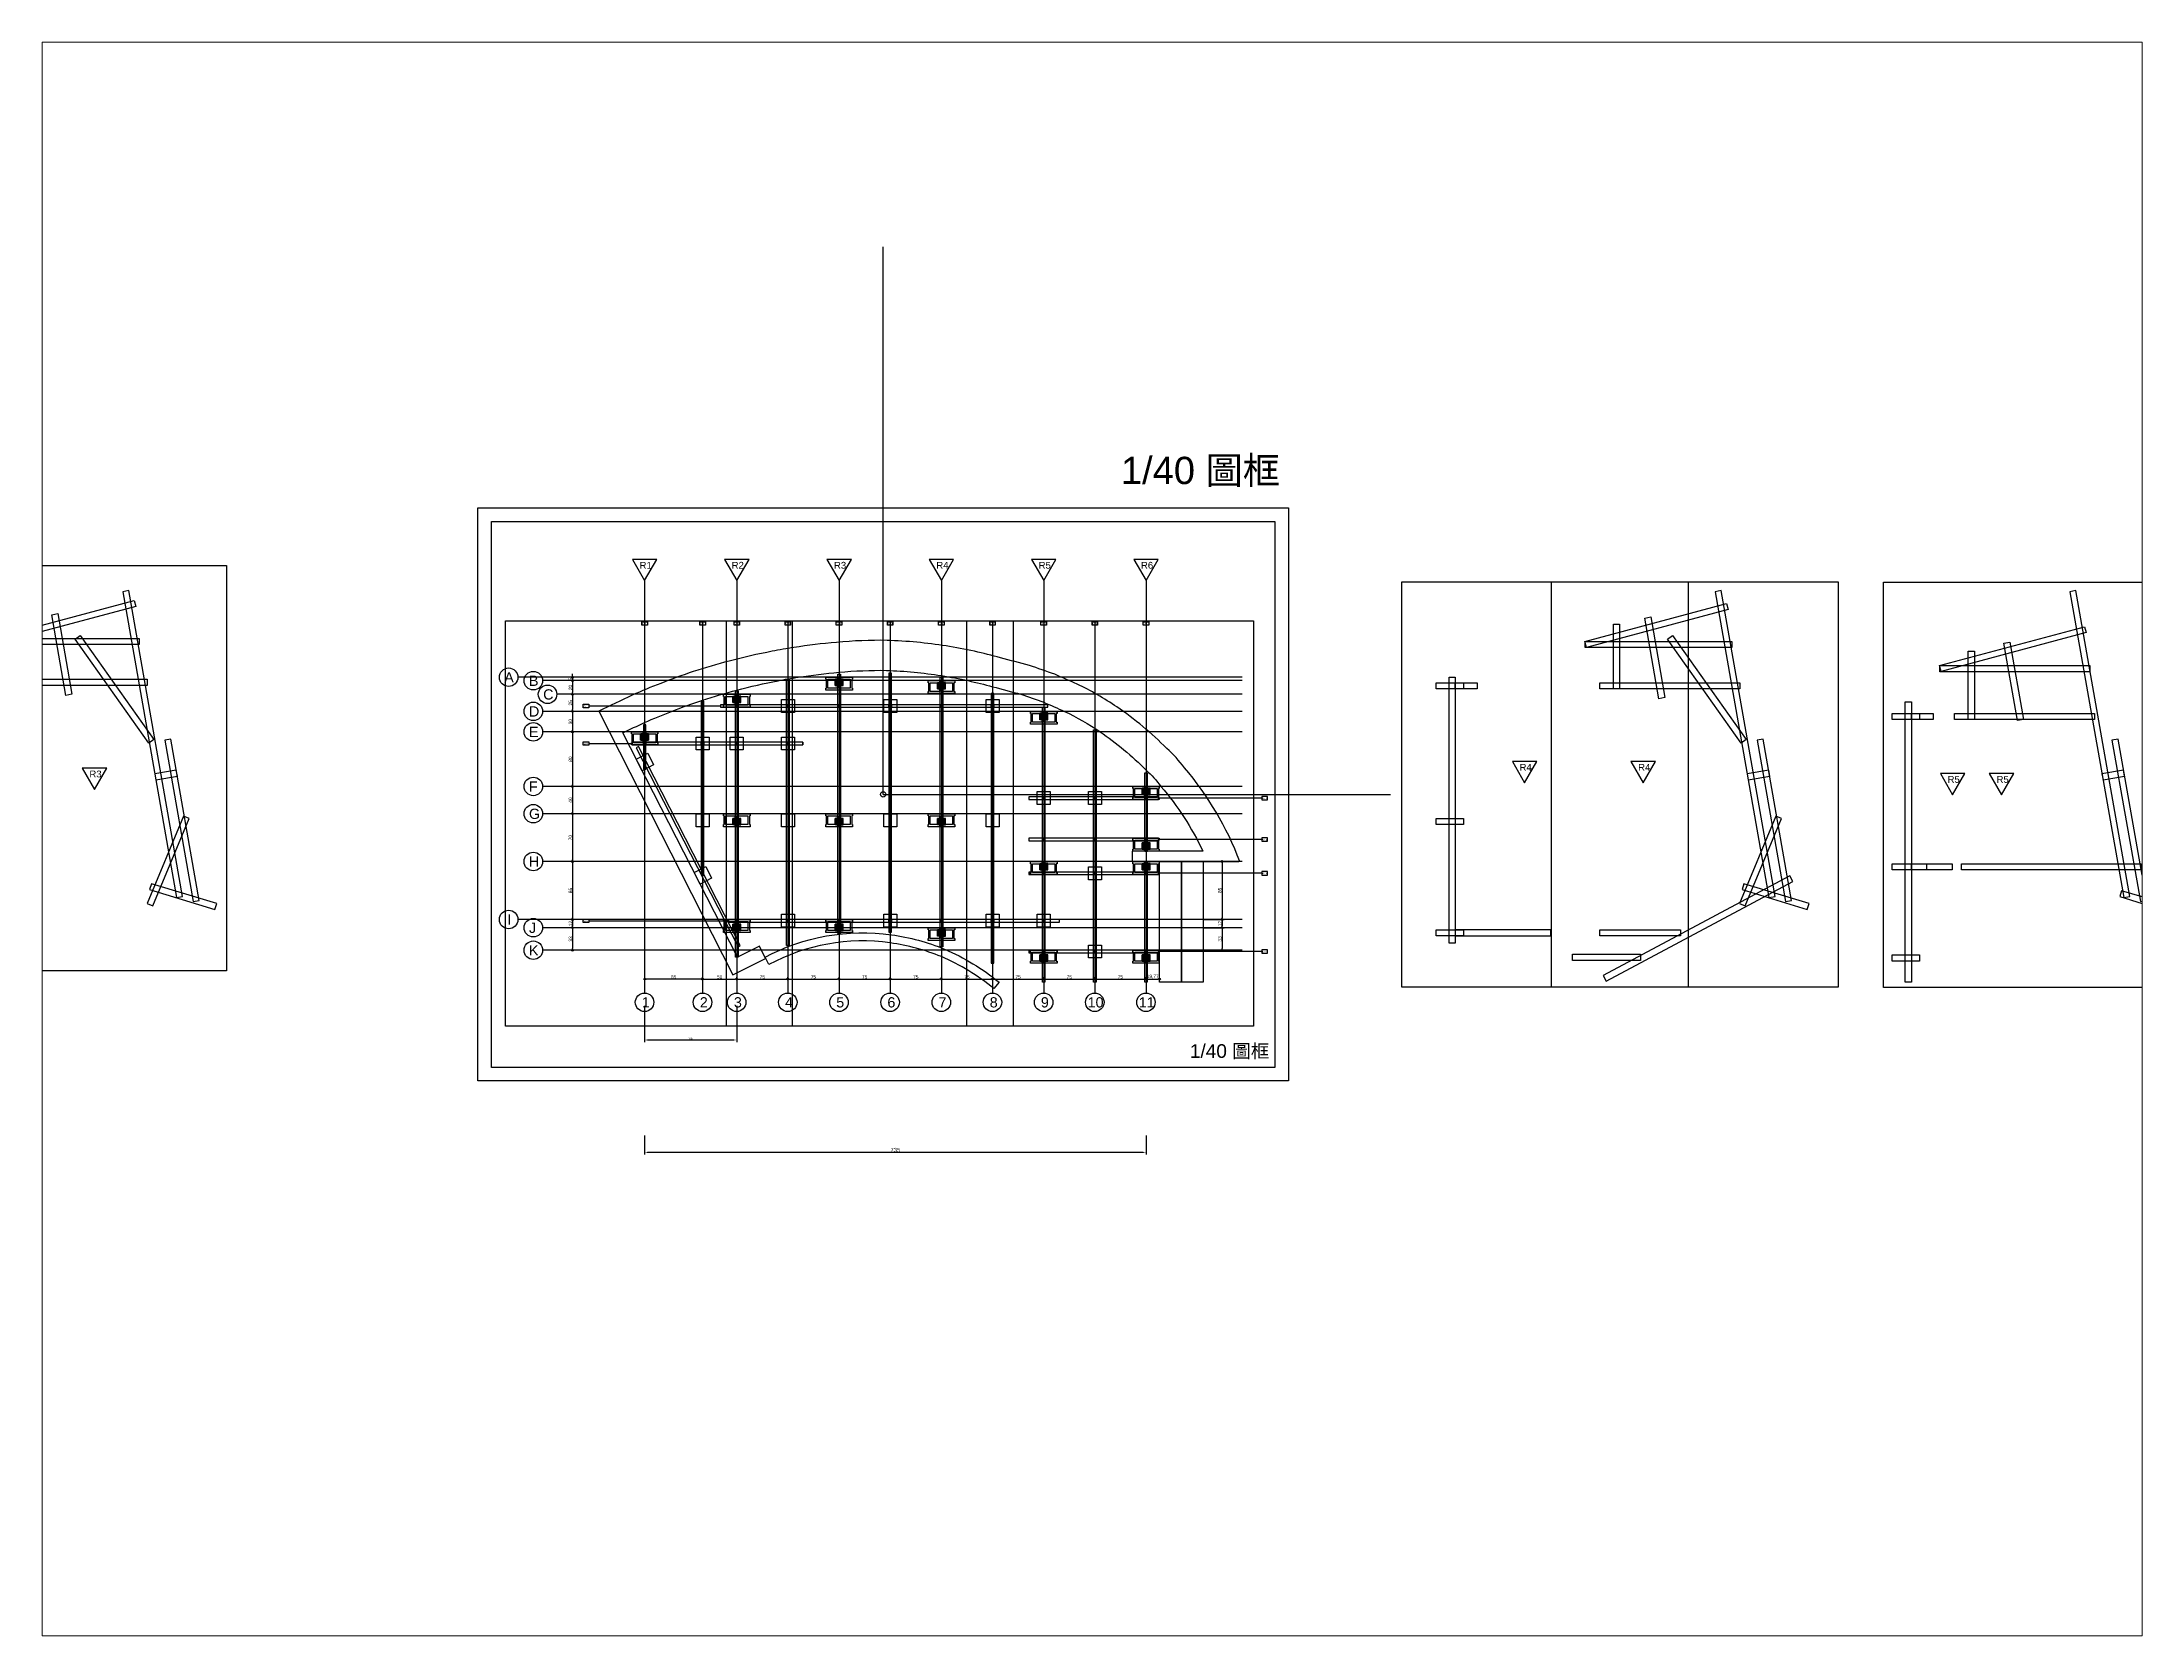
# Paper-space layout '配置1' of a CAD drawing. Header units: millimetres. Extents: x 26 to 231, y 20 to 176.
# The model-space entities are those that its viewports show. They can reach past a viewport. Long polylines and large blocks are cut down to what shows.
import ezdxf

# ---------------------------------------------------------------- set-up
doc = ezdxf.new("R2010")
doc.units = ezdxf.units.MM
doc.linetypes.add('ACAD_ISO04W100', pattern=[30, 24, -3, 0, -3])
for name, color, linetype in [('0-rib1', 6, 'Continuous'), ('7.5mm', 1, 'Continuous'), ('dim', 244, 'Continuous'), ('座標', 3, 'Continuous'), ('座標線', 65, 'ACAD_ISO04W100'), ('木料', 2, 'Continuous'), ('榫接', 5, 'Continuous'), ('水泥椅', 5, 'Continuous'), ('磚', 4, 'Continuous'), ('空心磚', 1, 'Continuous'), ('編號標示', 30, 'Continuous'), ('鐵件', 6, 'Continuous'), ('預框', 7, 'Continuous')]:
    doc.layers.add(name, color=color, linetype=linetype)
doc.layers.add('default', color=11, linetype='Continuous', plot=False)
doc.layers.add('中心', color=187, linetype='Continuous', plot=False)
doc.styles.get("Standard").update_dxf_attribs({"font": 'arial.ttf'})
doc.dimstyles.new('ISO-25', dxfattribs={"dimtxt": 5, "dimasz": 2.5, "dimexe": 3, "dimexo": 0.625, "dimtad": 1, "dimtxsty": 'Standard', "dimblk": 'ORIGIN', "dimcen": 2.5, "dimadec": 0, "dimazin": 0, "dimtfac": 1, "dimtmove": 1, "dimatfit": 1, "dimldrblk": 'ORIGIN', "dimfxl": 0, "dimarcsym": 0})
doc.dimstyles.new('短柱', dxfattribs={"dimtxt": 3, "dimasz": 4, "dimexe": 3, "dimexo": 0.625, "dimtad": 1, "dimtxsty": 'Standard', "dimcen": 2.5, "dimadec": 0, "dimazin": 0, "dimtfac": 1, "dimtmove": 1, "dimatfit": 1, "dimldrblk": 'ORIGIN', "dimfxl": 0, "dimarcsym": 0})
doc.dimstyles.new('複本 短柱', dxfattribs={"dimtxt": 6, "dimasz": 4, "dimexe": 3, "dimexo": 0.625, "dimtad": 1, "dimtxsty": 'Standard', "dimcen": 2.5, "dimadec": 0, "dimazin": 0, "dimtfac": 1, "dimtmove": 1, "dimatfit": 1, "dimldrblk": 'ORIGIN', "dimfxl": 0, "dimarcsym": 0})
pattern_1 = [(45, (0, -3.8), (-0.5, 0.5), [])]
pattern_2 = [(45, (0, -0.2), (-0.5, 0.5), [])]
pattern_3 = [(45, (0, 7), (-0.5, 0.5), [])]
pattern_4 = [(45, (0, 3.8), (-0.5, 0.5), [])]

# ---------------------------------------------------------------- blocks, each defined once
blk = doc.blocks.new('7.5')
at = {"layer": '7.5mm'}
for points in [[(0, 0.1), (0.9, 0.1), (0.9, 0), (0, 0), (0, 0.1)], [(0.6, 0), (0.6, -7), (0.4, -7.4), (0.2, -7), (0.2, 0)], [(0.4, 0), (0.4, -7.4)], [(0.6, -1.9), (0.2, -2.4)], [(0.6, -3.3), (0.2, -3.8)], [(0.6, -4.8), (0.2, -5.4)], [(0.6, -5.9), (0.2, -6.5)], [(0.2, -7), (0.6, -7)]]:
    blk.add_lwpolyline(points, dxfattribs=at)
at = {"layer": '7.5mm', "insert": (0.6, -0.3), "char_height": 0.3, "attachment_point": 1, "rotation": 270}
blk.add_mtext_dynamic_manual_height_columns('75mm', width=3.405, gutter_width=12.5, heights=[0], dxfattribs=at)
blk = doc.blocks.new('_Origin')
at = {"color": 0, "linetype": 'ByBlock', "lineweight": -2}
blk.add_line((0, 0), (-1, 0), dxfattribs=at)
blk.add_circle((0, 0), 0.5, dxfattribs=at)
blk = doc.blocks.new('*D37')
at = {"layer": 'Defpoints', "color": 0}
for p in [(2036.7, 926.6), (2086.7, 926.6), (2086.7, 926.6)]:
    blk.add_point(p, dxfattribs=at)
at = {"layer": 'dim', "color": 0, "lineweight": -2}
for p, q in [((2036.7, 926.6), (2036.7, 929.6)), ((2039.2, 926.6), (2084.2, 926.6)), ((2086.7, 926.6), (2086.7, 929.6))]:
    blk.add_line(p, q, dxfattribs=at)
at = {"layer": 'dim', "color": 0, "lineweight": -2, "xscale": 2.5, "yscale": 2.5, "zscale": 2.5, "rotation": 180}
blk.add_blockref('_Origin', (2036.7, 926.6), dxfattribs=at)
at = {"layer": 'dim', "color": 0, "lineweight": -2, "xscale": 2.5, "yscale": 2.5, "zscale": 2.5}
blk.add_blockref('_Origin', (2086.7, 926.6), dxfattribs=at)
at = {"layer": 'dim', "color": 0, "insert": (2061.7, 929.7), "char_height": 5, "attachment_point": 5}
blk.add_mtext('50', dxfattribs=at)
blk = doc.blocks.new('*D38')
at = {"layer": 'Defpoints', "color": 0}
for p in [(2086.7, 926.6), (2161.7, 926.6), (2161.7, 926.6)]:
    blk.add_point(p, dxfattribs=at)
at = {"layer": 'dim', "color": 0, "lineweight": -2}
for p, q in [((2086.7, 926.6), (2086.7, 929.6)), ((2089.2, 926.6), (2159.2, 926.6)), ((2161.7, 926.6), (2161.7, 929.6))]:
    blk.add_line(p, q, dxfattribs=at)
at = {"layer": 'dim', "color": 0, "lineweight": -2, "xscale": 2.5, "yscale": 2.5, "zscale": 2.5, "rotation": 180}
blk.add_blockref('_Origin', (2086.7, 926.6), dxfattribs=at)
at = {"layer": 'dim', "color": 0, "lineweight": -2, "xscale": 2.5, "yscale": 2.5, "zscale": 2.5}
blk.add_blockref('_Origin', (2161.7, 926.6), dxfattribs=at)
at = {"layer": 'dim', "color": 0, "insert": (2124.2, 929.7), "char_height": 5, "attachment_point": 5}
blk.add_mtext('75', dxfattribs=at)
blk = doc.blocks.new('*D39')
at = {"layer": 'Defpoints', "color": 0}
for p in [(2161.7, 926.6), (2236.7, 926.6), (2236.7, 926.6)]:
    blk.add_point(p, dxfattribs=at)
at = {"layer": 'dim', "color": 0, "lineweight": -2}
for p, q in [((2161.7, 926.6), (2161.7, 923.6)), ((2164.2, 926.6), (2234.2, 926.6)), ((2236.7, 926.6), (2236.7, 929.6))]:
    blk.add_line(p, q, dxfattribs=at)
at = {"layer": 'dim', "color": 0, "lineweight": -2, "xscale": 2.5, "yscale": 2.5, "zscale": 2.5, "rotation": 180}
blk.add_blockref('_Origin', (2161.7, 926.6), dxfattribs=at)
at = {"layer": 'dim', "color": 0, "lineweight": -2, "xscale": 2.5, "yscale": 2.5, "zscale": 2.5}
blk.add_blockref('_Origin', (2236.7, 926.6), dxfattribs=at)
at = {"layer": 'dim', "color": 0, "insert": (2199.2, 929.7), "char_height": 5, "attachment_point": 5}
blk.add_mtext('75', dxfattribs=at)
blk = doc.blocks.new('*D40')
at = {"layer": 'Defpoints', "color": 0}
for p in [(2236.7, 926.6), (2311.7, 926.6), (2311.7, 926.6)]:
    blk.add_point(p, dxfattribs=at)
at = {"layer": 'dim', "color": 0, "lineweight": -2}
for p, q in [((2236.7, 926.6), (2236.7, 929.6)), ((2239.2, 926.6), (2309.2, 926.6)), ((2311.7, 926.6), (2311.7, 929.6))]:
    blk.add_line(p, q, dxfattribs=at)
at = {"layer": 'dim', "color": 0, "lineweight": -2, "xscale": 2.5, "yscale": 2.5, "zscale": 2.5, "rotation": 180}
blk.add_blockref('_Origin', (2236.7, 926.6), dxfattribs=at)
at = {"layer": 'dim', "color": 0, "lineweight": -2, "xscale": 2.5, "yscale": 2.5, "zscale": 2.5}
blk.add_blockref('_Origin', (2311.7, 926.6), dxfattribs=at)
at = {"layer": 'dim', "color": 0, "insert": (2274.2, 929.7), "char_height": 5, "attachment_point": 5}
blk.add_mtext('75', dxfattribs=at)
blk = doc.blocks.new('*D41')
at = {"layer": 'Defpoints', "color": 0}
for p in [(2311.7, 926.6), (2386.7, 926.6), (2386.7, 926.6)]:
    blk.add_point(p, dxfattribs=at)
at = {"layer": 'dim', "color": 0, "lineweight": -2}
for p, q in [((2311.7, 926.6), (2311.7, 929.6)), ((2314.2, 926.6), (2384.2, 926.6)), ((2386.7, 926.6), (2386.7, 929.6))]:
    blk.add_line(p, q, dxfattribs=at)
at = {"layer": 'dim', "color": 0, "lineweight": -2, "xscale": 2.5, "yscale": 2.5, "zscale": 2.5, "rotation": 180}
blk.add_blockref('_Origin', (2311.7, 926.6), dxfattribs=at)
at = {"layer": 'dim', "color": 0, "lineweight": -2, "xscale": 2.5, "yscale": 2.5, "zscale": 2.5}
blk.add_blockref('_Origin', (2386.7, 926.6), dxfattribs=at)
at = {"layer": 'dim', "color": 0, "insert": (2349.2, 929.7), "char_height": 5, "attachment_point": 5}
blk.add_mtext('75', dxfattribs=at)
blk = doc.blocks.new('*D42')
at = {"layer": 'Defpoints', "color": 0}
for p in [(2386.7, 926.6), (2461.7, 926.6), (2461.7, 926.6)]:
    blk.add_point(p, dxfattribs=at)
at = {"layer": 'dim', "color": 0, "lineweight": -2}
for p, q in [((2386.7, 926.6), (2386.7, 923.6)), ((2389.2, 926.6), (2459.2, 926.6)), ((2461.7, 926.6), (2461.7, 923.6))]:
    blk.add_line(p, q, dxfattribs=at)
at = {"layer": 'dim', "color": 0, "lineweight": -2, "xscale": 2.5, "yscale": 2.5, "zscale": 2.5, "rotation": 180}
blk.add_blockref('_Origin', (2386.7, 926.6), dxfattribs=at)
at = {"layer": 'dim', "color": 0, "lineweight": -2, "xscale": 2.5, "yscale": 2.5, "zscale": 2.5}
blk.add_blockref('_Origin', (2461.7, 926.6), dxfattribs=at)
at = {"layer": 'dim', "color": 0, "insert": (2424.2, 929.7), "char_height": 5, "attachment_point": 5}
blk.add_mtext('75', dxfattribs=at)
blk = doc.blocks.new('*D43')
at = {"layer": 'Defpoints', "color": 0}
for p in [(2461.7, 926.6), (2536.7, 926.6), (2536.7, 926.6)]:
    blk.add_point(p, dxfattribs=at)
at = {"layer": 'dim', "color": 0, "lineweight": -2}
for p, q in [((2461.7, 926.6), (2461.7, 923.6)), ((2464.2, 926.6), (2534.2, 926.6)), ((2536.7, 926.6), (2536.7, 929.6))]:
    blk.add_line(p, q, dxfattribs=at)
at = {"layer": 'dim', "color": 0, "lineweight": -2, "xscale": 2.5, "yscale": 2.5, "zscale": 2.5, "rotation": 180}
blk.add_blockref('_Origin', (2461.7, 926.6), dxfattribs=at)
at = {"layer": 'dim', "color": 0, "lineweight": -2, "xscale": 2.5, "yscale": 2.5, "zscale": 2.5}
blk.add_blockref('_Origin', (2536.7, 926.6), dxfattribs=at)
at = {"layer": 'dim', "color": 0, "insert": (2499.2, 929.7), "char_height": 5, "attachment_point": 5}
blk.add_mtext('75', dxfattribs=at)
blk = doc.blocks.new('*D44')
at = {"layer": 'Defpoints', "color": 0}
for p in [(2536.7, 926.6), (2611.7, 926.6), (2611.7, 926.6)]:
    blk.add_point(p, dxfattribs=at)
at = {"layer": 'dim', "color": 0, "lineweight": -2}
for p, q in [((2536.7, 926.6), (2536.7, 929.6)), ((2539.2, 926.6), (2609.2, 926.6)), ((2611.7, 926.6), (2611.7, 929.6))]:
    blk.add_line(p, q, dxfattribs=at)
at = {"layer": 'dim', "color": 0, "lineweight": -2, "xscale": 2.5, "yscale": 2.5, "zscale": 2.5, "rotation": 180}
blk.add_blockref('_Origin', (2536.7, 926.6), dxfattribs=at)
at = {"layer": 'dim', "color": 0, "lineweight": -2, "xscale": 2.5, "yscale": 2.5, "zscale": 2.5}
blk.add_blockref('_Origin', (2611.7, 926.6), dxfattribs=at)
at = {"layer": 'dim', "color": 0, "insert": (2574.2, 929.7), "char_height": 5, "attachment_point": 5}
blk.add_mtext('75', dxfattribs=at)
blk = doc.blocks.new('*D45')
at = {"layer": 'Defpoints', "color": 0}
for p in [(2611.7, 926.6), (2686.7, 926.6), (2686.7, 926.6)]:
    blk.add_point(p, dxfattribs=at)
at = {"layer": 'dim', "color": 0, "lineweight": -2}
for p, q in [((2611.7, 926.6), (2611.7, 929.6)), ((2614.2, 926.6), (2684.2, 926.6)), ((2686.7, 926.6), (2686.7, 929.6))]:
    blk.add_line(p, q, dxfattribs=at)
at = {"layer": 'dim', "color": 0, "lineweight": -2, "xscale": 2.5, "yscale": 2.5, "zscale": 2.5, "rotation": 180}
blk.add_blockref('_Origin', (2611.7, 926.6), dxfattribs=at)
at = {"layer": 'dim', "color": 0, "lineweight": -2, "xscale": 2.5, "yscale": 2.5, "zscale": 2.5}
blk.add_blockref('_Origin', (2686.7, 926.6), dxfattribs=at)
at = {"layer": 'dim', "color": 0, "insert": (2649.2, 929.7), "char_height": 5, "attachment_point": 5}
blk.add_mtext('75', dxfattribs=at)
blk = doc.blocks.new('*D46')
at = {"layer": 'Defpoints', "color": 0}
for p in [(1846.1, 1363.9), (1951.7, 1368.9), (1951.7, 1363.9)]:
    blk.add_point(p, dxfattribs=at)
at = {"layer": 'dim', "color": 0, "lineweight": -2}
for p, q in [((1896.1, 1368.9), (1843.1, 1368.9)), ((1896.1, 1363.9), (1843.1, 1363.9)), ((1846.1, 1371.4), (1846.1, 1373.9)), ((1846.1, 1368.9), (1846.1, 1363.9)), ((1846.1, 1361.4), (1846.1, 1358.9))]:
    blk.add_line(p, q, dxfattribs=at)
at = {"layer": 'dim', "color": 0, "lineweight": -2, "xscale": 2.5, "yscale": 2.5, "zscale": 2.5}
for p, rotation in [((1846.1, 1368.9), 270), ((1846.1, 1363.9), 90)]:
    blk.add_blockref('_Origin', p, dxfattribs=dict(at, rotation=rotation))
at = {"layer": 'dim', "color": 0, "insert": (1842.9, 1366.4), "char_height": 5, "attachment_point": 5, "rotation": 90}
blk.add_mtext('5', dxfattribs=at)
blk = doc.blocks.new('*D47')
at = {"layer": 'Defpoints', "color": 0}
for p in [(1922.1, 1363.9), (1846.1, 1343.9), (1896.1, 1343.9)]:
    blk.add_point(p, dxfattribs=at)
at = {"layer": 'dim', "color": 0, "lineweight": -2}
for p, q in [((1896.1, 1363.9), (1843.1, 1363.9)), ((1846.1, 1361.4), (1846.1, 1346.4)), ((1895.5, 1343.9), (1843.1, 1343.9))]:
    blk.add_line(p, q, dxfattribs=at)
at = {"layer": 'dim', "color": 0, "lineweight": -2, "xscale": 2.5, "yscale": 2.5, "zscale": 2.5}
for p, rotation in [((1846.1, 1363.9), 90), ((1846.1, 1343.9), 270)]:
    blk.add_blockref('_Origin', p, dxfattribs=dict(at, rotation=rotation))
at = {"layer": 'dim', "color": 0, "insert": (1842.9, 1353.9), "char_height": 5, "attachment_point": 5, "rotation": 90}
blk.add_mtext('20', dxfattribs=at)
blk = doc.blocks.new('*D48')
at = {"layer": 'Defpoints', "color": 0}
for p in [(1921.5, 1343.9), (1846.1, 1318.9), (1895.5, 1318.9)]:
    blk.add_point(p, dxfattribs=at)
at = {"layer": 'dim', "color": 0, "lineweight": -2}
for p, q in [((1896.1, 1343.9), (1843.1, 1343.9)), ((1846.1, 1341.4), (1846.1, 1321.4)), ((1894.9, 1318.9), (1843.1, 1318.9))]:
    blk.add_line(p, q, dxfattribs=at)
at = {"layer": 'dim', "color": 0, "lineweight": -2, "xscale": 2.5, "yscale": 2.5, "zscale": 2.5}
for p, rotation in [((1846.1, 1343.9), 90), ((1846.1, 1318.9), 270)]:
    blk.add_blockref('_Origin', p, dxfattribs=dict(at, rotation=rotation))
at = {"layer": 'dim', "color": 0, "insert": (1842.9, 1331.4), "char_height": 5, "attachment_point": 5, "rotation": 90}
blk.add_mtext('25', dxfattribs=at)
blk = doc.blocks.new('*D49')
at = {"layer": 'Defpoints', "color": 0}
for p in [(1920.9, 1318.9), (1846.1, 1288.9), (1894.9, 1288.9)]:
    blk.add_point(p, dxfattribs=at)
at = {"layer": 'dim', "color": 0, "lineweight": -2}
for p, q in [((1896.1, 1318.9), (1843.1, 1318.9)), ((1846.1, 1316.4), (1846.1, 1291.4)), ((1894.2, 1288.9), (1843.1, 1288.9))]:
    blk.add_line(p, q, dxfattribs=at)
at = {"layer": 'dim', "color": 0, "lineweight": -2, "xscale": 2.5, "yscale": 2.5, "zscale": 2.5}
for p, rotation in [((1846.1, 1318.9), 90), ((1846.1, 1288.9), 270)]:
    blk.add_blockref('_Origin', p, dxfattribs=dict(at, rotation=rotation))
at = {"layer": 'dim', "color": 0, "insert": (1842.9, 1303.9), "char_height": 5, "attachment_point": 5, "rotation": 90}
blk.add_mtext('30', dxfattribs=at)
blk = doc.blocks.new('*D50')
at = {"layer": 'Defpoints', "color": 0}
for p in [(1920.2, 1288.9), (1846.1, 1208.9), (1894.2, 1208.9)]:
    blk.add_point(p, dxfattribs=at)
at = {"layer": 'dim', "color": 0, "lineweight": -2}
for p, q in [((1896.1, 1288.9), (1843.1, 1288.9)), ((1846.1, 1286.4), (1846.1, 1211.4)), ((1893.6, 1208.9), (1843.1, 1208.9))]:
    blk.add_line(p, q, dxfattribs=at)
at = {"layer": 'dim', "color": 0, "lineweight": -2, "xscale": 2.5, "yscale": 2.5, "zscale": 2.5}
for p, rotation in [((1846.1, 1288.9), 90), ((1846.1, 1208.9), 270)]:
    blk.add_blockref('_Origin', p, dxfattribs=dict(at, rotation=rotation))
at = {"layer": 'dim', "color": 0, "insert": (1842.9, 1248.9), "char_height": 5, "attachment_point": 5, "rotation": 90}
blk.add_mtext('80', dxfattribs=at)
blk = doc.blocks.new('*D51')
at = {"layer": 'Defpoints', "color": 0}
for p in [(1919.6, 1208.9), (1846.1, 1168.9), (1893.6, 1168.9)]:
    blk.add_point(p, dxfattribs=at)
at = {"layer": 'dim', "color": 0, "lineweight": -2}
for p, q in [((1896.1, 1208.9), (1843.1, 1208.9)), ((1846.1, 1206.4), (1846.1, 1171.4)), ((1893, 1168.9), (1843.1, 1168.9))]:
    blk.add_line(p, q, dxfattribs=at)
at = {"layer": 'dim', "color": 0, "lineweight": -2, "xscale": 2.5, "yscale": 2.5, "zscale": 2.5}
for p, rotation in [((1846.1, 1208.9), 90), ((1846.1, 1168.9), 270)]:
    blk.add_blockref('_Origin', p, dxfattribs=dict(at, rotation=rotation))
at = {"layer": 'dim', "color": 0, "insert": (1842.9, 1188.9), "char_height": 5, "attachment_point": 5, "rotation": 90}
blk.add_mtext('40', dxfattribs=at)
blk = doc.blocks.new('*D52')
at = {"layer": 'Defpoints', "color": 0}
for p in [(1919, 1168.9), (1846.1, 1098.9), (1893, 1098.9)]:
    blk.add_point(p, dxfattribs=at)
at = {"layer": 'dim', "color": 0, "lineweight": -2}
for p, q in [((1896.1, 1168.9), (1843.1, 1168.9)), ((1846.1, 1166.4), (1846.1, 1101.4)), ((1892.4, 1098.9), (1843.1, 1098.9))]:
    blk.add_line(p, q, dxfattribs=at)
at = {"layer": 'dim', "color": 0, "lineweight": -2, "xscale": 2.5, "yscale": 2.5, "zscale": 2.5}
for p, rotation in [((1846.1, 1168.9), 90), ((1846.1, 1098.9), 270)]:
    blk.add_blockref('_Origin', p, dxfattribs=dict(at, rotation=rotation))
at = {"layer": 'dim', "color": 0, "insert": (1842.9, 1133.9), "char_height": 5, "attachment_point": 5, "rotation": 90}
blk.add_mtext('70', dxfattribs=at)
blk = doc.blocks.new('*D53')
at = {"layer": 'Defpoints', "color": 0}
for p in [(1918.4, 1098.9), (1846.1, 1013.9), (1892.4, 1013.9)]:
    blk.add_point(p, dxfattribs=at)
at = {"layer": 'dim', "color": 0, "lineweight": -2}
for p, q in [((1896.1, 1098.9), (1843.1, 1098.9)), ((1846.1, 1096.4), (1846.1, 1016.4)), ((1891.7, 1013.9), (1843.1, 1013.9))]:
    blk.add_line(p, q, dxfattribs=at)
at = {"layer": 'dim', "color": 0, "lineweight": -2, "xscale": 2.5, "yscale": 2.5, "zscale": 2.5}
for p, rotation in [((1846.1, 1098.9), 90), ((1846.1, 1013.9), 270)]:
    blk.add_blockref('_Origin', p, dxfattribs=dict(at, rotation=rotation))
at = {"layer": 'dim', "color": 0, "insert": (1842.9, 1056.4), "char_height": 5, "attachment_point": 5, "rotation": 90}
blk.add_mtext('85', dxfattribs=at)
blk = doc.blocks.new('*D54')
at = {"layer": 'Defpoints', "color": 0}
for p in [(1846.1, 1001.9), (1891.7, 1001.9), (1917.7, 1013.9)]:
    blk.add_point(p, dxfattribs=at)
at = {"layer": 'dim', "color": 0, "lineweight": -2}
for p, q in [((1896.1, 1013.9), (1843.1, 1013.9)), ((1891.1, 1001.9), (1843.1, 1001.9)), ((1846.1, 1011.4), (1846.1, 1004.4))]:
    blk.add_line(p, q, dxfattribs=at)
at = {"layer": 'dim', "color": 0, "lineweight": -2, "xscale": 2.5, "yscale": 2.5, "zscale": 2.5}
for p, rotation in [((1846.1, 1013.9), 90), ((1846.1, 1001.9), 270)]:
    blk.add_blockref('_Origin', p, dxfattribs=dict(at, rotation=rotation))
at = {"layer": 'dim', "color": 0, "insert": (1843, 1007.9), "char_height": 5, "attachment_point": 5, "rotation": 90}
blk.add_mtext('12', dxfattribs=at)
blk = doc.blocks.new('*D55')
at = {"layer": 'Defpoints', "color": 0}
for p in [(1917.1, 1001.9), (1846.1, 968.9), (1891.1, 968.9)]:
    blk.add_point(p, dxfattribs=at)
at = {"layer": 'dim', "color": 0, "lineweight": -2}
for p, q in [((1896.1, 1001.9), (1843.1, 1001.9)), ((1846.1, 999.4), (1846.1, 971.4)), ((1890.5, 968.9), (1843.1, 968.9))]:
    blk.add_line(p, q, dxfattribs=at)
at = {"layer": 'dim', "color": 0, "lineweight": -2, "xscale": 2.5, "yscale": 2.5, "zscale": 2.5}
for p, rotation in [((1846.1, 1001.9), 90), ((1846.1, 968.9), 270)]:
    blk.add_blockref('_Origin', p, dxfattribs=dict(at, rotation=rotation))
at = {"layer": 'dim', "color": 0, "insert": (1842.9, 985.4), "char_height": 5, "attachment_point": 5, "rotation": 90}
blk.add_mtext('33', dxfattribs=at)
blk = doc.blocks.new('*D186')
at = {"layer": 'Defpoints', "color": 0}
for p in [(2686.7, 926.6), (2706.5, 926.6), (2706.5, 926.6)]:
    blk.add_point(p, dxfattribs=at)
at = {"layer": 'dim', "color": 0, "lineweight": -2}
for p, q in [((2686.7, 926.6), (2686.7, 929.6)), ((2689.2, 926.6), (2704, 926.6)), ((2706.5, 926.6), (2706.5, 929.6))]:
    blk.add_line(p, q, dxfattribs=at)
at = {"layer": 'dim', "color": 0, "lineweight": -2, "xscale": 2.5, "yscale": 2.5, "zscale": 2.5, "rotation": 180}
blk.add_blockref('_Origin', (2686.7, 926.6), dxfattribs=at)
at = {"layer": 'dim', "color": 0, "lineweight": -2, "xscale": 2.5, "yscale": 2.5, "zscale": 2.5}
blk.add_blockref('_Origin', (2706.5, 926.6), dxfattribs=at)
at = {"layer": 'dim', "color": 0, "insert": (2696.6, 930.2), "char_height": 5, "attachment_point": 5}
blk.add_mtext('19,77', dxfattribs=at)
blk = doc.blocks.new('*D187')
at = {"layer": 'Defpoints', "color": 0}
for p in [(2770.5, 1098.9), (2770.5, 1013.9), (2798.1, 1013.9)]:
    blk.add_point(p, dxfattribs=at)
at = {"layer": 'dim', "color": 0, "lineweight": -2}
for p, q in [((2771.1, 1098.9), (2801.1, 1098.9)), ((2798.1, 1096.4), (2798.1, 1016.4)), ((2771.1, 1013.9), (2801.1, 1013.9))]:
    blk.add_line(p, q, dxfattribs=at)
at = {"layer": 'dim', "color": 0, "lineweight": -2, "xscale": 2.5, "yscale": 2.5, "zscale": 2.5}
for p, rotation in [((2798.1, 1098.9), 90), ((2798.1, 1013.9), 270)]:
    blk.add_blockref('_Origin', p, dxfattribs=dict(at, rotation=rotation))
at = {"layer": 'dim', "color": 0, "insert": (2795, 1056.4), "char_height": 5, "attachment_point": 5, "rotation": 90}
blk.add_mtext('85', dxfattribs=at)
blk = doc.blocks.new('*D188')
at = {"layer": 'Defpoints', "color": 0}
for p in [(2770.5, 1001.9), (2770.5, 968.9), (2798.1, 968.9)]:
    blk.add_point(p, dxfattribs=at)
at = {"layer": 'dim', "color": 0, "lineweight": -2}
for p, q in [((2771.1, 1001.9), (2801.1, 1001.9)), ((2798.1, 999.4), (2798.1, 971.4)), ((2771.1, 968.9), (2801.1, 968.9))]:
    blk.add_line(p, q, dxfattribs=at)
at = {"layer": 'dim', "color": 0, "lineweight": -2, "xscale": 2.5, "yscale": 2.5, "zscale": 2.5}
for p, rotation in [((2798.1, 1001.9), 90), ((2798.1, 968.9), 270)]:
    blk.add_blockref('_Origin', p, dxfattribs=dict(at, rotation=rotation))
at = {"layer": 'dim', "color": 0, "insert": (2795, 985.4), "char_height": 5, "attachment_point": 5, "rotation": 90}
blk.add_mtext('33', dxfattribs=at)
blk = doc.blocks.new('*D189')
at = {"layer": 'Defpoints', "color": 0}
for p in [(2770.5, 1013.9), (2770.5, 1001.9), (2798.1, 1001.9)]:
    blk.add_point(p, dxfattribs=at)
at = {"layer": 'dim', "color": 0, "lineweight": -2}
for p, q in [((2771.1, 1013.9), (2801.1, 1013.9)), ((2771.1, 1001.9), (2801.1, 1001.9)), ((2798.1, 1011.4), (2798.1, 1004.4))]:
    blk.add_line(p, q, dxfattribs=at)
at = {"layer": 'dim', "color": 0, "lineweight": -2, "xscale": 2.5, "yscale": 2.5, "zscale": 2.5}
for p, rotation in [((2798.1, 1013.9), 90), ((2798.1, 1001.9), 270)]:
    blk.add_blockref('_Origin', p, dxfattribs=dict(at, rotation=rotation))
at = {"layer": 'dim', "color": 0, "insert": (2795, 1007.9), "char_height": 5, "attachment_point": 5, "rotation": 90}
blk.add_mtext('12', dxfattribs=at)
blk = doc.blocks.new('*D190')
at = {"layer": 'Defpoints', "color": 0}
for p in [(1951.7, 968.9), (2036.7, 968.9), (1951.7, 926.6)]:
    blk.add_point(p, dxfattribs=at)
at = {"layer": 'dim', "color": 0, "lineweight": -2}
for p, q in [((1951.7, 968.3), (1951.7, 923.6)), ((2036.7, 968.3), (2036.7, 923.6)), ((2034.2, 926.6), (1954.2, 926.6))]:
    blk.add_line(p, q, dxfattribs=at)
at = {"layer": 'dim', "color": 0, "lineweight": -2, "xscale": 2.5, "yscale": 2.5, "zscale": 2.5, "rotation": 180}
blk.add_blockref('_Origin', (1951.7, 926.6), dxfattribs=at)
at = {"layer": 'dim', "color": 0, "lineweight": -2, "xscale": 2.5, "yscale": 2.5, "zscale": 2.5}
blk.add_blockref('_Origin', (2036.7, 926.6), dxfattribs=at)
at = {"layer": 'dim', "color": 0, "insert": (1994.2, 929.7), "char_height": 5, "attachment_point": 5}
blk.add_mtext('85', dxfattribs=at)
blk = doc.blocks.new('*D660')
at = {"color": 0, "lineweight": -2}
for p, q in [((1951.7, 887.3), (1951.7, 834.3)), ((2086.7, 887.3), (2086.7, 834.3)), ((2082.7, 837.3), (1955.7, 837.3))]:
    blk.add_line(p, q, dxfattribs=at)
at = {"color": 0}
for points in [[(1955.7, 837.9), (1955.7, 836.6), (1951.7, 837.3)], [(2082.7, 837.9), (2082.7, 836.6), (2086.7, 837.3)]]:
    blk.add_solid(points, dxfattribs=at)
at = {"layer": 'Defpoints', "color": 0}
for p in [(1951.7, 945.9), (2086.7, 945.9), (1951.7, 837.3)]:
    blk.add_point(p, dxfattribs=at)
at = {"color": 0, "insert": (2019.2, 839.4), "char_height": 3, "attachment_point": 5}
blk.add_mtext('135', dxfattribs=at)
blk = doc.blocks.new('*D969')
at = {"color": 0, "lineweight": -2}
for p, q in [((1951.7, 697.5), (1951.7, 669.5)), ((2686.7, 697.5), (2686.7, 669.5)), ((2682.7, 672.5), (1955.7, 672.5))]:
    blk.add_line(p, q, dxfattribs=at)
at = {"color": 0}
for points in [[(1955.7, 673.2), (1955.7, 671.9), (1951.7, 672.5)], [(2682.7, 673.2), (2682.7, 671.9), (2686.7, 672.5)]]:
    blk.add_solid(points, dxfattribs=at)
at = {"layer": 'Defpoints', "color": 0}
for p in [(1951.7, 1234.1), (2686.7, 921.9), (1951.7, 672.5)]:
    blk.add_point(p, dxfattribs=at)
at = {"color": 0, "insert": (2319.2, 676.2), "char_height": 6, "attachment_point": 5}
blk.add_mtext('735', dxfattribs=at)

msp = doc.modelspace()

# ---------------------------------------------------------------- hatches: boundary and pattern name
at = {"layer": '木料'}
h = msp.add_hatch(dxfattribs=at)
h.set_pattern_fill('JIS_WOOD', color=256, style=0)
h.paths.add_polyline_path([(2234.828, 1365.885), (2231.028, 1365.885), (2231.028, 1356.885), (2234.828, 1356.885)])
h = msp.add_hatch(dxfattribs=at)
h.set_pattern_fill('JIS_WOOD', color=256, style=0)
h.paths.add_polyline_path([(2242.428, 1365.885), (2238.628, 1365.885), (2238.628, 1356.885), (2242.428, 1356.885)])
h = msp.add_hatch(dxfattribs=at)
h.set_pattern_fill('JIS_WOOD', color=256, style=0)
h.paths.add_polyline_path([(2384.828, 1360.885), (2381.028, 1360.885), (2381.028, 1351.885), (2384.828, 1351.885)])
h = msp.add_hatch(dxfattribs=at)
h.set_pattern_fill('JIS_WOOD', color=256, style=0)
h.paths.add_polyline_path([(2392.428, 1360.885), (2388.628, 1360.885), (2388.628, 1351.885), (2392.428, 1351.885)])
h = msp.add_hatch(dxfattribs=at)
h.set_pattern_fill('JIS_WOOD', color=256, style=0)
h.paths.add_polyline_path([(2084.828, 1340.885), (2081.028, 1340.885), (2081.028, 1331.885), (2084.828, 1331.885)])
h = msp.add_hatch(dxfattribs=at)
h.set_pattern_fill('JIS_WOOD', color=256, style=0)
h.paths.add_polyline_path([(2092.428, 1340.885), (2088.628, 1340.885), (2088.628, 1331.885), (2092.428, 1331.885)])
h = msp.add_hatch(dxfattribs=at)
h.set_pattern_fill('JIS_WOOD', color=256, style=0)
h.paths.add_polyline_path([(2534.828, 1315.885), (2531.028, 1315.885), (2531.028, 1306.885), (2534.828, 1306.885)])
h = msp.add_hatch(dxfattribs=at)
h.set_pattern_fill('JIS_WOOD', color=256, style=0)
h.paths.add_polyline_path([(2542.428, 1315.885), (2538.628, 1315.885), (2538.628, 1306.885), (2542.428, 1306.885)])
h = msp.add_hatch(dxfattribs=at)
h.set_pattern_fill('JIS_WOOD', color=256, style=0)
h.paths.add_polyline_path([(1949.828, 1285.885), (1946.028, 1285.885), (1946.028, 1276.885), (1949.828, 1276.885)])
h = msp.add_hatch(dxfattribs=at)
h.set_pattern_fill('JIS_WOOD', color=256, style=0)
h.set_pattern_definition([(45, (7.6, 0), (-0.5, 0.5), [])])
h.paths.add_polyline_path([(1957.428, 1285.885), (1953.628, 1285.885), (1953.628, 1276.885), (1957.428, 1276.885)])
h = msp.add_hatch(dxfattribs=at)
h.set_pattern_fill('JIS_WOOD', color=256, style=0)
h.paths.add_polyline_path([(2684.828, 1205.885), (2681.028, 1205.885), (2681.028, 1196.885), (2684.828, 1196.885)])
h = msp.add_hatch(dxfattribs=at)
h.set_pattern_fill('JIS_WOOD', color=256, style=0)
h.paths.add_polyline_path([(2692.428, 1205.885), (2688.628, 1205.885), (2688.628, 1196.885), (2692.428, 1196.885)])
h = msp.add_hatch(dxfattribs=at)
h.set_pattern_fill('JIS_WOOD', color=256, style=0)
h.paths.add_polyline_path([(2084.828, 1161.885), (2081.028, 1161.885), (2081.028, 1152.885), (2084.828, 1152.885)])
h = msp.add_hatch(dxfattribs=at)
h.set_pattern_fill('JIS_WOOD', color=256, style=0)
h.paths.add_polyline_path([(2092.428, 1161.885), (2088.628, 1161.885), (2088.628, 1152.885), (2092.428, 1152.885)])
h = msp.add_hatch(dxfattribs=at)
h.set_pattern_fill('JIS_WOOD', color=256, style=0)
h.paths.add_polyline_path([(2234.828, 1161.885), (2231.028, 1161.885), (2231.028, 1152.885), (2234.828, 1152.885)])
h = msp.add_hatch(dxfattribs=at)
h.set_pattern_fill('JIS_WOOD', color=256, style=0)
h.paths.add_polyline_path([(2242.428, 1161.885), (2238.628, 1161.885), (2238.628, 1152.885), (2242.428, 1152.885)])
h = msp.add_hatch(dxfattribs=at)
h.set_pattern_fill('JIS_WOOD', color=256, style=0)
h.paths.add_polyline_path([(2384.828, 1161.885), (2381.028, 1161.885), (2381.028, 1152.885), (2384.828, 1152.885)])
h = msp.add_hatch(dxfattribs=at)
h.set_pattern_fill('JIS_WOOD', color=256, style=0)
h.paths.add_polyline_path([(2392.428, 1161.885), (2388.628, 1161.885), (2388.628, 1152.885), (2392.428, 1152.885)])
h = msp.add_hatch(dxfattribs=at)
h.set_pattern_fill('JIS_WOOD', color=256, style=0)
h.set_pattern_definition(pattern_1)
h.paths.add_polyline_path([(2684.828, 1126.085), (2681.028, 1126.085), (2681.028, 1117.085), (2684.828, 1117.085)])
h = msp.add_hatch(dxfattribs=at)
h.set_pattern_fill('JIS_WOOD', color=256, style=0)
h.set_pattern_definition(pattern_1)
h.paths.add_polyline_path([(2692.428, 1126.085), (2688.628, 1126.085), (2688.628, 1117.085), (2692.428, 1117.085)])
h = msp.add_hatch(dxfattribs=at)
h.set_pattern_fill('JIS_WOOD', color=256, style=0)
h.set_pattern_definition(pattern_4)
h.paths.add_polyline_path([(2534.828, 1095.685), (2531.028, 1095.685), (2531.028, 1086.685), (2534.828, 1086.685)])
h = msp.add_hatch(dxfattribs=at)
h.set_pattern_fill('JIS_WOOD', color=256, style=0)
h.set_pattern_definition(pattern_4)
h.paths.add_polyline_path([(2542.428, 1095.685), (2538.628, 1095.685), (2538.628, 1086.685), (2542.428, 1086.685)])
h = msp.add_hatch(dxfattribs=at)
h.set_pattern_fill('JIS_WOOD', color=256, style=0)
h.set_pattern_definition(pattern_2)
h.paths.add_polyline_path([(2684.828, 1095.685), (2681.028, 1095.685), (2681.028, 1086.685), (2684.828, 1086.685)])
h = msp.add_hatch(dxfattribs=at)
h.set_pattern_fill('JIS_WOOD', color=256, style=0)
h.set_pattern_definition(pattern_2)
h.paths.add_polyline_path([(2692.428, 1095.685), (2688.628, 1095.685), (2688.628, 1086.685), (2692.428, 1086.685)])
h = msp.add_hatch(dxfattribs=at)
h.set_pattern_fill('JIS_WOOD', color=256, style=0)
h.paths.add_polyline_path([(2084.828, 1006.885), (2081.028, 1006.885), (2081.028, 997.885), (2084.828, 997.885)])
h = msp.add_hatch(dxfattribs=at)
h.set_pattern_fill('JIS_WOOD', color=256, style=0)
h.paths.add_polyline_path([(2092.428, 1006.885), (2088.628, 1006.885), (2088.628, 997.885), (2092.428, 997.885)])
h = msp.add_hatch(dxfattribs=at)
h.set_pattern_fill('JIS_WOOD', color=256, style=0)
h.paths.add_polyline_path([(2234.828, 1006.885), (2231.028, 1006.885), (2231.028, 997.885), (2234.828, 997.885)])
h = msp.add_hatch(dxfattribs=at)
h.set_pattern_fill('JIS_WOOD', color=256, style=0)
h.paths.add_polyline_path([(2242.428, 1006.885), (2238.628, 1006.885), (2238.628, 997.885), (2242.428, 997.885)])
h = msp.add_hatch(dxfattribs=at)
h.set_pattern_fill('JIS_WOOD', color=256, style=0)
h.set_pattern_definition(pattern_3)
h.paths.add_polyline_path([(2384.828, 998.885), (2381.028, 998.885), (2381.028, 989.885), (2384.828, 989.885)])
h = msp.add_hatch(dxfattribs=at)
h.set_pattern_fill('JIS_WOOD', color=256, style=0)
h.set_pattern_definition(pattern_3)
h.paths.add_polyline_path([(2392.428, 998.885), (2388.628, 998.885), (2388.628, 989.885), (2392.428, 989.885)])
h = msp.add_hatch(dxfattribs=at)
h.set_pattern_fill('JIS_WOOD', color=256, style=0)
h.paths.add_polyline_path([(2534.828, 961.885), (2531.028, 961.885), (2531.028, 952.885), (2534.828, 952.885)])
h = msp.add_hatch(dxfattribs=at)
h.set_pattern_fill('JIS_WOOD', color=256, style=0)
h.paths.add_polyline_path([(2542.428, 961.885), (2538.628, 961.885), (2538.628, 952.885), (2542.428, 952.885)])
h = msp.add_hatch(dxfattribs=at)
h.set_pattern_fill('JIS_WOOD', color=256, style=0)
h.paths.add_polyline_path([(2684.828, 961.885), (2681.028, 961.885), (2681.028, 952.885), (2684.828, 952.885)])
h = msp.add_hatch(dxfattribs=at)
h.set_pattern_fill('JIS_WOOD', color=256, style=0)
h.paths.add_polyline_path([(2692.428, 961.885), (2688.628, 961.885), (2688.628, 952.885), (2692.428, 952.885)])
at = {"layer": '榫接'}
h = msp.add_hatch(dxfattribs=at)
h.set_pattern_fill('JIS_WOOD', color=256, style=0)
h.set_pattern_definition([(45, (0, 9), (-0.5, 0.5), [])])
h.paths.add_polyline_path([(2084.828, 1324.885), (2088.628, 1324.885), (2088.628, 1328.685), (2084.828, 1328.685)])
h = msp.add_hatch(dxfattribs=at)
h.set_pattern_fill('JIS_WOOD', color=256, style=0)
h.set_pattern_definition([(45, (75.02225, 9), (-0.5, 0.5), [])])
h.paths.add_polyline_path([(2159.85, 1324.885), (2163.65, 1324.885), (2163.65, 1328.685), (2159.85, 1328.685)])
h = msp.add_hatch(dxfattribs=at)
h.set_pattern_fill('JIS_WOOD', color=256, style=0)
h.set_pattern_definition([(45, (150, 9), (-0.5, 0.5), [])])
h.paths.add_polyline_path([(2234.828, 1324.885), (2238.628, 1324.885), (2238.628, 1328.685), (2234.828, 1328.685)])
h = msp.add_hatch(dxfattribs=at)
h.set_pattern_fill('JIS_WOOD', color=256, style=0)
h.set_pattern_definition([(45, (225, 9), (-0.5, 0.5), [])])
h.paths.add_polyline_path([(2309.828, 1324.885), (2313.628, 1324.885), (2313.628, 1328.685), (2309.828, 1328.685)])
h = msp.add_hatch(dxfattribs=at)
h.set_pattern_fill('JIS_WOOD', color=256, style=0)
h.set_pattern_definition([(45, (300, 9), (-0.5, 0.5), [])])
h.paths.add_polyline_path([(2384.828, 1324.885), (2388.628, 1324.885), (2388.628, 1328.685), (2384.828, 1328.685)])
h = msp.add_hatch(dxfattribs=at)
h.set_pattern_fill('JIS_WOOD', color=256, style=0)
h.set_pattern_definition([(45, (375, 9), (-0.5, 0.5), [])])
h.paths.add_polyline_path([(2459.828, 1324.885), (2463.628, 1324.885), (2463.628, 1328.685), (2459.828, 1328.685)])
h = msp.add_hatch(dxfattribs=at)
h.set_pattern_fill('JIS_WOOD', color=256, style=0)
h.set_pattern_definition([(45, (-135, -46), (-0.5, 0.5), [])])
h.paths.add_polyline_path([(1949.828, 1269.885), (1953.628, 1269.885), (1953.628, 1273.685), (1949.828, 1273.685)])
h = msp.add_hatch(dxfattribs=at)
h.set_pattern_fill('JIS_WOOD', color=256, style=0)
h.set_pattern_definition([(45, (-50, -46), (-0.5, 0.5), [])])
h.paths.add_polyline_path([(2034.828, 1269.885), (2038.628, 1269.885), (2038.628, 1273.685), (2034.828, 1273.685)])
h = msp.add_hatch(dxfattribs=at)
h.set_pattern_fill('JIS_WOOD', color=256, style=0)
h.set_pattern_definition([(45, (0, -46), (-0.5, 0.5), [])])
h.paths.add_polyline_path([(2084.828, 1269.885), (2088.628, 1269.885), (2088.628, 1273.685), (2084.828, 1273.685)])
h = msp.add_hatch(dxfattribs=at)
h.set_pattern_fill('JIS_WOOD', color=256, style=0)
h.set_pattern_definition([(45, (75.02225, -46), (-0.5, 0.5), [])])
h.paths.add_polyline_path([(2159.85, 1269.885), (2163.65, 1269.885), (2163.65, 1273.685), (2159.85, 1273.685)])
h = msp.add_hatch(dxfattribs=at)
h.set_pattern_fill('JIS_WOOD', color=256, style=0)
h.set_pattern_definition([(45, (450, -126), (-0.5, 0.5), [])])
h.paths.add_polyline_path([(2534.828, 1189.885), (2538.628, 1189.885), (2538.628, 1193.685), (2534.828, 1193.685)])
h = msp.add_hatch(dxfattribs=at)
h.set_pattern_fill('JIS_WOOD', color=256, style=0)
h.set_pattern_definition([(45, (525, -126), (-0.5, 0.5), [])])
h.paths.add_polyline_path([(2609.828, 1189.885), (2613.628, 1189.885), (2613.628, 1193.685), (2609.828, 1193.685)])
h = msp.add_hatch(dxfattribs=at)
h.set_pattern_fill('JIS_WOOD', color=256, style=0)
h.set_pattern_definition([(45, (600, -126), (-0.5, 0.5), [])])
h.paths.add_polyline_path([(2684.828, 1189.885), (2688.628, 1189.885), (2688.628, 1193.685), (2684.828, 1193.685)])
h = msp.add_hatch(dxfattribs=at)
h.set_pattern_fill('JIS_WOOD', color=256, style=0)
h.set_pattern_definition([(45, (450, -186.6), (-0.5, 0.5), [])])
h.paths.add_polyline_path([(2534.828, 1129.285), (2538.628, 1129.285), (2538.628, 1133.085), (2534.828, 1133.085)])
h = msp.add_hatch(dxfattribs=at)
h.set_pattern_fill('JIS_WOOD', color=256, style=0)
h.set_pattern_definition([(45, (525, -186.6), (-0.5, 0.5), [])])
h.paths.add_polyline_path([(2609.828, 1129.285), (2613.628, 1129.285), (2613.628, 1133.085), (2609.828, 1133.085)])
h = msp.add_hatch(dxfattribs=at)
h.set_pattern_fill('JIS_WOOD', color=256, style=0)
h.set_pattern_definition([(45, (600, -186.6), (-0.5, 0.5), [])])
h.paths.add_polyline_path([(2684.828, 1129.285), (2688.628, 1129.285), (2688.628, 1133.085), (2684.828, 1133.085)])
h = msp.add_hatch(dxfattribs=at)
h.set_pattern_fill('JIS_WOOD', color=256, style=0)
h.set_pattern_definition([(45, (450, -236.2), (-0.5, 0.5), [])])
h.paths.add_polyline_path([(2534.828, 1079.685), (2538.628, 1079.685), (2538.628, 1083.485), (2534.828, 1083.485)])
h = msp.add_hatch(dxfattribs=at)
h.set_pattern_fill('JIS_WOOD', color=256, style=0)
h.set_pattern_definition([(45, (525, -236.2), (-0.5, 0.5), [])])
h.paths.add_polyline_path([(2609.828, 1079.685), (2613.628, 1079.685), (2613.628, 1083.485), (2609.828, 1083.485)])
h = msp.add_hatch(dxfattribs=at)
h.set_pattern_fill('JIS_WOOD', color=256, style=0)
h.set_pattern_definition([(45, (600, -236.2), (-0.5, 0.5), [])])
h.paths.add_polyline_path([(2684.828, 1079.685), (2688.628, 1079.685), (2688.628, 1083.485), (2684.828, 1083.485)])
h = msp.add_hatch(dxfattribs=at)
h.set_pattern_fill('JIS_WOOD', color=256, style=0)
h.set_pattern_definition([(45, (0, -305.8), (-0.5, 0.5), [])])
h.paths.add_polyline_path([(2084.828, 1010.085), (2088.628, 1010.085), (2088.628, 1013.885), (2084.828, 1013.885)])
h = msp.add_hatch(dxfattribs=at)
h.set_pattern_fill('JIS_WOOD', color=256, style=0)
h.set_pattern_definition([(45, (75.02225, -305.8), (-0.5, 0.5), [])])
h.paths.add_polyline_path([(2159.85, 1010.085), (2163.65, 1010.085), (2163.65, 1013.885), (2159.85, 1013.885)])
h = msp.add_hatch(dxfattribs=at)
h.set_pattern_fill('JIS_WOOD', color=256, style=0)
h.set_pattern_definition([(45, (150, -305.8), (-0.5, 0.5), [])])
h.paths.add_polyline_path([(2234.828, 1010.085), (2238.628, 1010.085), (2238.628, 1013.885), (2234.828, 1013.885)])
h = msp.add_hatch(dxfattribs=at)
h.set_pattern_fill('JIS_WOOD', color=256, style=0)
h.set_pattern_definition([(45, (225, -305.8), (-0.5, 0.5), [])])
h.paths.add_polyline_path([(2309.828, 1010.085), (2313.628, 1010.085), (2313.628, 1013.885), (2309.828, 1013.885)])
h = msp.add_hatch(dxfattribs=at)
h.set_pattern_fill('JIS_WOOD', color=256, style=0)
h.set_pattern_definition([(45, (300, -305.8), (-0.5, 0.5), [])])
h.paths.add_polyline_path([(2384.828, 1010.085), (2388.628, 1010.085), (2388.628, 1013.885), (2384.828, 1013.885)])
h = msp.add_hatch(dxfattribs=at)
h.set_pattern_fill('JIS_WOOD', color=256, style=0)
h.set_pattern_definition([(45, (375, -305.8), (-0.5, 0.5), [])])
h.paths.add_polyline_path([(2459.828, 1010.085), (2463.628, 1010.085), (2463.628, 1013.885), (2459.828, 1013.885)])
h = msp.add_hatch(dxfattribs=at)
h.set_pattern_fill('JIS_WOOD', color=256, style=0)
h.set_pattern_definition([(45, (450, -305.8), (-0.5, 0.5), [])])
h.paths.add_polyline_path([(2534.828, 1010.085), (2538.628, 1010.085), (2538.628, 1013.885), (2534.828, 1013.885)])
h = msp.add_hatch(dxfattribs=at)
h.set_pattern_fill('JIS_WOOD', color=256, style=0)
h.set_pattern_definition([(45, (450, -350.8), (-0.5, 0.5), [])])
h.paths.add_polyline_path([(2534.828, 965.085), (2538.628, 965.085), (2538.628, 968.885), (2534.828, 968.885)])
h = msp.add_hatch(dxfattribs=at)
h.set_pattern_fill('JIS_WOOD', color=256, style=0)
h.set_pattern_definition([(45, (525, -350.8), (-0.5, 0.5), [])])
h.paths.add_polyline_path([(2609.828, 965.085), (2613.628, 965.085), (2613.628, 968.885), (2609.828, 968.885)])
h = msp.add_hatch(dxfattribs=at)
h.set_pattern_fill('JIS_WOOD', color=256, style=0)
h.set_pattern_definition([(45, (600, -350.8), (-0.5, 0.5), [])])
h.paths.add_polyline_path([(2684.828, 965.085), (2688.628, 965.085), (2688.628, 968.885), (2684.828, 968.885)])

# ---------------------------------------------------------------- linework, layer by layer
for p, q in [((2088.628, 1348.887), (2084.828, 1348.887)), ((2183.65, 1273.685), (2183.65, 1269.885)), ((2684.828, 1228.885), (2688.628, 1228.885)), ((2684.828, 1113.885), (2688.628, 1113.885)), ((2034.828, 1087.309), (2038.628, 1079.884)), ((2534.828, 1083.285), (2534.828, 1079.485)), ((2084.828, 1013.885), (2084.828, 1010.085)), ((2084.828, 1013.885), (2084.828, 1010.085)), ((2309.828, 1010.085), (2313.628, 1010.085)), ((2514.828, 968.885), (2514.828, 965.085)), ((2688.628, 968.885), (2688.628, 965.085)), ((2688.628, 921.885), (2684.828, 921.885))]:
    msp.add_line(p, q)
at = {"layer": '0-rib1'}
for points in [[(995.655, 1425.69), (1203.329, 1481.336), (1205.659, 1472.643), (997.985, 1416.997)], [(1195.457, 1495.761), (1186.594, 1494.199), (1265.604, 1046.111), (1274.467, 1047.674)], [(3529.778, 1495.761), (3520.914, 1494.199), (3599.924, 1046.111), (3608.788, 1047.674)], [(4049.886, 1495.761), (4041.023, 1494.199), (4120.033, 1046.111), (4128.896, 1047.674)], [(3329.976, 1421.219), (3537.65, 1476.865), (3539.979, 1468.172), (3332.305, 1412.526)], [(3371.998, 1446.885), (3380.998, 1446.885), (3380.998, 1351.885), (3371.998, 1351.885)], [(995.914, 1425.724), (1210.914, 1425.724), (1210.914, 1416.724), (995.914, 1416.724)], [(1124.318, 1429.941), (1232.24, 1277.516), (1224.895, 1272.315), (1116.972, 1424.74)], [(3330.235, 1421.253), (3545.235, 1421.253), (3545.235, 1412.253), (3330.235, 1412.253)], [(3458.638, 1429.941), (3566.561, 1277.516), (3559.216, 1272.315), (3451.293, 1424.74)], [(3850.085, 1386.021), (4062.588, 1442.962), (4064.918, 1434.268), (3852.414, 1377.328)], [(3850.344, 1386.056), (4070.344, 1386.056), (4070.344, 1377.056), (3850.344, 1377.056)], [(3892.107, 1406.885), (3901.107, 1406.885), (3901.107, 1306.885), (3892.107, 1306.885)], [(1017.678, 1365.885), (1222.678, 1365.885), (1222.678, 1356.885), (1017.678, 1356.885)], [(3112.019, 1360.885), (3152.019, 1360.885), (3152.019, 1351.885), (3112.019, 1351.885)], [(3131.019, 1368.885), (3140.019, 1368.885), (3140.019, 979.268), (3131.019, 979.268)], [(3140.019, 1360.885), (3172.019, 1360.885), (3172.019, 1351.885), (3140.019, 1351.885)], [(3351.998, 1360.885), (3556.998, 1360.885), (3556.998, 1351.885), (3351.998, 1351.885)], [(3799.692, 1332.947), (3808.692, 1332.947), (3808.692, 921.885), (3799.692, 921.885)], [(3780.692, 1315.885), (3820.692, 1315.885), (3820.692, 1306.885), (3780.692, 1306.885)], [(3808.692, 1315.885), (3840.692, 1315.885), (3840.692, 1306.885), (3808.692, 1306.885)], [(3872.107, 1315.885), (4077.107, 1315.885), (4077.107, 1306.885), (3872.107, 1306.885)], [(1257.178, 1278.173), (1248.315, 1276.611), (1289.991, 1040.257), (1298.854, 1041.82)], [(3591.499, 1278.173), (3582.636, 1276.611), (3624.311, 1040.257), (3633.175, 1041.82)], [(4111.608, 1278.173), (4102.745, 1276.611), (4144.42, 1040.257), (4153.283, 1041.82)], [(1266.729, 1224.009), (1265.166, 1232.872), (1233.652, 1227.316), (1235.215, 1218.452)], [(3601.05, 1224.009), (3599.487, 1232.872), (3567.973, 1227.316), (3569.536, 1218.452)], [(4121.159, 1224.009), (4119.596, 1232.872), (4088.082, 1227.316), (4089.645, 1218.452)], [(1222.521, 1037.204), (1230.83, 1033.746), (1284.201, 1161.959), (1275.892, 1165.418)], [(3112.019, 1161.885), (3152.019, 1161.885), (3152.019, 1152.885), (3112.019, 1152.885)], [(3556.842, 1037.204), (3565.151, 1033.746), (3618.521, 1161.959), (3610.212, 1165.418)], [(3357.028, 931.612), (3361.27, 923.674), (3634.687, 1069.766), (3630.446, 1077.704)], [(3780.692, 1095.685), (3830.692, 1095.685), (3830.692, 1086.685), (3780.692, 1086.685)], [(3808.692, 1095.685), (3868.692, 1095.685), (3868.692, 1086.685), (3808.692, 1086.685)], [(3882.107, 1095.685), (4145.346, 1095.685), (4145.346, 1086.685), (3882.107, 1086.685)], [(1228.741, 1066.296), (1226.125, 1057.685), (1321.806, 1028.615), (1324.422, 1037.226)], [(3563.062, 1066.296), (3560.445, 1057.685), (3656.127, 1028.615), (3658.743, 1037.226)], [(4116.659, 1056.122), (4114.043, 1047.51), (4176.235, 1028.615), (4178.852, 1037.226)], [(3112.019, 998.885), (3152.019, 998.885), (3152.019, 989.885), (3112.019, 989.885)], [(3280.019, 998.885), (3140.019, 998.885), (3140.019, 989.885), (3280.019, 989.885)], [(3351.998, 998.885), (3470.287, 998.885), (3470.287, 989.885), (3351.998, 989.885)], [(3311.998, 962.907), (3411.505, 962.907), (3411.505, 953.907), (3311.998, 953.907)], [(3780.692, 961.885), (3820.692, 961.885), (3820.692, 952.885), (3780.692, 952.885)]]:
    msp.add_lwpolyline(points, close=True, dxfattribs=at)
for points in [[(1082.534, 1460.512), (1091.397, 1462.075), (1112.235, 1343.898), (1103.371, 1342.335), (1082.534, 1460.512)], [(3417.709, 1455.663), (3426.573, 1457.226), (3447.41, 1339.049), (3438.547, 1337.486), (3417.709, 1455.663)], [(3944.341, 1418.667), (3953.205, 1420.23), (3973.174, 1306.977), (3964.311, 1305.414), (3944.341, 1418.667)]]:
    msp.add_lwpolyline(points, dxfattribs=at)
at = {"layer": 'default'}
for points in [[(2895.403, 1617.239), (2895.403, 777.239), (1707.403, 777.239), (1707.403, 1617.239)], [(2875.403, 1597.239), (2875.403, 797.239), (1727.403, 797.239), (1727.403, 1597.239)], [(918.782, 1532.73), (1338.782, 1532.73), (1338.782, 938.73), (918.782, 938.73)], [(3061.597, 1508.694), (3481.597, 1508.694), (3481.597, 914.694), (3061.597, 914.694)], [(3281.345, 1508.694), (3701.345, 1508.694), (3701.345, 914.694), (3281.345, 914.694)], [(3767.904, 1508.114), (4187.904, 1508.114), (4187.904, 914.114), (3767.904, 914.114)], [(1747.809, 1451.687), (2167.809, 1451.687), (2167.809, 857.687), (1747.809, 857.687)], [(2071.955, 1451.687), (2491.955, 1451.687), (2491.955, 857.687), (2071.955, 857.687)], [(2424.173, 1451.687), (2844.173, 1451.687), (2844.173, 857.687), (2424.173, 857.687)]]:
    msp.add_lwpolyline(points, close=True, dxfattribs=at)
at = {"layer": '中心'}
for q in [(2301.403, 1999.783), (3045.169, 1197.239)]:
    msp.add_line((2301.403, 1197.239), q, dxfattribs=at)
msp.add_circle((2301.403, 1197.239), 3.968, dxfattribs=at)
at = {"layer": '座標'}
for points in [[(1933.718, 1541.624), (1951.728, 1510.43), (1969.738, 1541.624)], [(2068.718, 1541.624), (2086.728, 1510.43), (2104.738, 1541.624)], [(2218.718, 1541.624), (2236.728, 1510.43), (2254.738, 1541.624)], [(2368.718, 1541.624), (2386.728, 1510.43), (2404.738, 1541.624)], [(2518.718, 1541.624), (2536.728, 1510.43), (2554.738, 1541.624)], [(2668.718, 1541.624), (2686.728, 1510.43), (2704.738, 1541.624)], [(1127.231, 1235.793), (1145.241, 1204.598), (1163.251, 1235.793)], [(3223.758, 1245.585), (3241.768, 1214.39), (3259.778, 1245.585)], [(3397.482, 1245.585), (3415.492, 1214.39), (3433.502, 1245.585)], [(3851.133, 1227.828), (3869.144, 1196.633), (3887.154, 1227.828)], [(3922.926, 1227.828), (3940.936, 1196.633), (3958.946, 1227.828)]]:
    msp.add_lwpolyline(points, close=True, dxfattribs=at)
for centre in [(1752.345, 1368.885), (1788.555, 1363.885), (1809.394, 1343.885), (1788.555, 1318.885), (1788.555, 1288.885), (1788.555, 1208.885), (1788.555, 1168.885), (1788.555, 1098.885), (1752.345, 1013.885), (1788.555, 1001.885), (1788.555, 968.885), (1951.588, 892.554), (2036.588, 892.554), (2086.588, 892.554), (2161.588, 892.554), (2236.588, 892.554), (2311.588, 892.554), (2386.588, 892.554), (2461.588, 892.554), (2536.588, 892.554), (2611.588, 892.554), (2686.588, 892.554)]:
    msp.add_circle(centre, 13.568, dxfattribs=at)
at = {"layer": '座標線'}
for points in [[(1951.728, 1510.43), (1951.728, 906.122)], [(2086.728, 1510.43), (2086.728, 906.122)], [(2236.728, 1510.43), (2236.728, 906.122)], [(2386.728, 1510.43), (2386.728, 906.122)], [(2536.728, 1510.43), (2536.728, 906.122)], [(2686.728, 1510.43), (2686.728, 906.122)], [(2036.728, 1451.687), (2036.728, 906.122)], [(2161.728, 1451.687), (2161.728, 906.122)], [(2311.728, 1451.687), (2311.728, 906.122)], [(2461.728, 1451.687), (2461.728, 906.122)], [(2611.728, 1451.687), (2611.728, 906.122)], [(2827.717, 1368.885), (1765.913, 1368.885)], [(2827.717, 1363.885), (1802.123, 1363.885)], [(2827.717, 1343.885), (1822.963, 1343.885)], [(2827.717, 1318.885), (1802.123, 1318.885)], [(2827.717, 1288.885), (1802.123, 1288.885)], [(2827.717, 1208.885), (1802.123, 1208.885)], [(2827.717, 1168.885), (1802.123, 1168.885)], [(2827.717, 1098.885), (1802.123, 1098.885)], [(2827.717, 1013.885), (1765.913, 1013.885)], [(2827.717, 1001.885), (1802.123, 1001.885)], [(2827.717, 968.885), (1802.123, 968.885)]]:
    msp.add_lwpolyline(points, dxfattribs=at)
at = {"layer": '木料'}
for points in [[(2159.85, 1365.582), (2163.65, 1365.582), (2163.65, 975.582), (2159.85, 975.582), (2159.85, 1365.582)], [(2234.828, 1373.568), (2238.628, 1373.568), (2238.628, 993.568), (2234.828, 993.568), (2234.828, 1373.568)], [(2309.828, 995.085), (2313.628, 995.085), (2313.628, 1375.085), (2309.828, 1375.085), (2309.828, 995.085)], [(2384.828, 1368.885), (2388.628, 1368.885), (2388.628, 973.885), (2384.828, 973.885), (2384.828, 1368.885)], [(1939.395, 1265.435), (2088.628, 973.848), (2092.011, 975.579), (1942.778, 1267.167), (1939.395, 1265.435)], [(2609.828, 1291.885), (2613.628, 1291.885), (2613.628, 921.885), (2609.828, 921.885), (2609.828, 1291.885)]]:
    msp.add_lwpolyline(points, dxfattribs=at)
for points in [[(2231.028, 1365.885), (2234.828, 1365.885), (2234.828, 1356.885), (2231.028, 1356.885)], [(2238.628, 1365.885), (2242.428, 1365.885), (2242.428, 1356.885), (2238.628, 1356.885)], [(2381.028, 1360.885), (2384.828, 1360.885), (2384.828, 1351.885), (2381.028, 1351.885)], [(2388.628, 1360.885), (2392.428, 1360.885), (2392.428, 1351.885), (2388.628, 1351.885)], [(2034.828, 1333.685), (2034.828, 1078.685), (2038.628, 1078.685), (2038.628, 1333.685)], [(2081.028, 1340.885), (2084.828, 1340.885), (2084.828, 1331.885), (2081.028, 1331.885)], [(2088.628, 1340.885), (2092.428, 1340.885), (2092.428, 1331.885), (2088.628, 1331.885)], [(2459.828, 1345.085), (2459.828, 950.085), (2463.628, 950.085), (2463.628, 1345.085)], [(1949.828, 1299.071), (1949.828, 1234.071), (1953.628, 1234.071), (1953.628, 1299.071)], [(2531.028, 1315.885), (2534.828, 1315.885), (2534.828, 1306.885), (2531.028, 1306.885)], [(2538.628, 1315.885), (2542.428, 1315.885), (2542.428, 1306.885), (2538.628, 1306.885)], [(1946.028, 1285.885), (1949.828, 1285.885), (1949.828, 1276.885), (1946.028, 1276.885)], [(1953.628, 1285.885), (1957.428, 1285.885), (1957.428, 1276.885), (1953.628, 1276.885)], [(2681.028, 1205.885), (2684.828, 1205.885), (2684.828, 1196.885), (2681.028, 1196.885)], [(2688.628, 1205.885), (2692.428, 1205.885), (2692.428, 1196.885), (2688.628, 1196.885)], [(2081.028, 1161.885), (2084.828, 1161.885), (2084.828, 1152.885), (2081.028, 1152.885)], [(2088.628, 1161.885), (2092.428, 1161.885), (2092.428, 1152.885), (2088.628, 1152.885)], [(2231.028, 1161.885), (2234.828, 1161.885), (2234.828, 1152.885), (2231.028, 1152.885)], [(2238.628, 1161.885), (2242.428, 1161.885), (2242.428, 1152.885), (2238.628, 1152.885)], [(2381.028, 1161.885), (2384.828, 1161.885), (2384.828, 1152.885), (2381.028, 1152.885)], [(2388.628, 1161.885), (2392.428, 1161.885), (2392.428, 1152.885), (2388.628, 1152.885)], [(2681.028, 1126.085), (2684.828, 1126.085), (2684.828, 1117.085), (2681.028, 1117.085)], [(2688.628, 1126.085), (2692.428, 1126.085), (2692.428, 1117.085), (2688.628, 1117.085)], [(2531.028, 1095.685), (2534.828, 1095.685), (2534.828, 1086.685), (2531.028, 1086.685)], [(2538.628, 1095.685), (2542.428, 1095.685), (2542.428, 1086.685), (2538.628, 1086.685)], [(2681.028, 1095.685), (2684.828, 1095.685), (2684.828, 1086.685), (2681.028, 1086.685)], [(2688.628, 1095.685), (2692.428, 1095.685), (2692.428, 1086.685), (2688.628, 1086.685)], [(2081.028, 1006.885), (2084.828, 1006.885), (2084.828, 997.885), (2081.028, 997.885)], [(2088.628, 1006.885), (2092.428, 1006.885), (2092.428, 997.885), (2088.628, 997.885)], [(2231.028, 1006.885), (2234.828, 1006.885), (2234.828, 997.885), (2231.028, 997.885)], [(2238.628, 1006.885), (2242.428, 1006.885), (2242.428, 997.885), (2238.628, 997.885)], [(2381.028, 998.885), (2384.828, 998.885), (2384.828, 989.885), (2381.028, 989.885)], [(2388.628, 998.885), (2392.428, 998.885), (2392.428, 989.885), (2388.628, 989.885)], [(2531.028, 961.885), (2534.828, 961.885), (2534.828, 952.885), (2531.028, 952.885)], [(2538.628, 961.885), (2542.428, 961.885), (2542.428, 952.885), (2538.628, 952.885)], [(2681.028, 961.885), (2684.828, 961.885), (2684.828, 952.885), (2681.028, 952.885)], [(2688.628, 961.885), (2692.428, 961.885), (2692.428, 952.885), (2688.628, 952.885)]]:
    msp.add_lwpolyline(points, close=True, dxfattribs=at)
at = {"layer": '榫接'}
for points in [[(2084.828, 1328.685), (2088.628, 1328.685), (2088.628, 1324.885), (2084.828, 1324.885)], [(2159.85, 1328.685), (2163.65, 1328.685), (2163.65, 1324.885), (2159.85, 1324.885)], [(2234.828, 1328.685), (2238.628, 1328.685), (2238.628, 1324.885), (2234.828, 1324.885)], [(2309.828, 1328.685), (2313.628, 1328.685), (2313.628, 1324.885), (2309.828, 1324.885)], [(2384.828, 1328.685), (2388.628, 1328.685), (2388.628, 1324.885), (2384.828, 1324.885)], [(2459.828, 1328.685), (2463.628, 1328.685), (2463.628, 1324.885), (2459.828, 1324.885)], [(1949.828, 1273.685), (1953.628, 1273.685), (1953.628, 1269.885), (1949.828, 1269.885)], [(2034.828, 1273.685), (2038.628, 1273.685), (2038.628, 1269.885), (2034.828, 1269.885)], [(2084.828, 1273.685), (2088.628, 1273.685), (2088.628, 1269.885), (2084.828, 1269.885)], [(2159.85, 1273.685), (2163.65, 1273.685), (2163.65, 1269.885), (2159.85, 1269.885)], [(2534.828, 1193.685), (2538.628, 1193.685), (2538.628, 1189.885), (2534.828, 1189.885)], [(2609.828, 1193.685), (2613.628, 1193.685), (2613.628, 1189.885), (2609.828, 1189.885)], [(2684.828, 1193.685), (2688.628, 1193.685), (2688.628, 1189.885), (2684.828, 1189.885)], [(2534.828, 1133.085), (2538.628, 1133.085), (2538.628, 1129.285), (2534.828, 1129.285)], [(2609.828, 1133.085), (2613.628, 1133.085), (2613.628, 1129.285), (2609.828, 1129.285)], [(2684.828, 1133.085), (2688.628, 1133.085), (2688.628, 1129.285), (2684.828, 1129.285)], [(2534.828, 1083.485), (2538.628, 1083.485), (2538.628, 1079.685), (2534.828, 1079.685)], [(2609.828, 1083.485), (2613.628, 1083.485), (2613.628, 1079.685), (2609.828, 1079.685)], [(2684.828, 1083.485), (2688.628, 1083.485), (2688.628, 1079.685), (2684.828, 1079.685)], [(2084.828, 1013.885), (2088.628, 1013.885), (2088.628, 1010.085), (2084.828, 1010.085)], [(2159.85, 1013.885), (2163.65, 1013.885), (2163.65, 1010.085), (2159.85, 1010.085)], [(2234.828, 1013.885), (2238.628, 1013.885), (2238.628, 1010.085), (2234.828, 1010.085)], [(2309.828, 1013.885), (2313.628, 1013.885), (2313.628, 1010.085), (2309.828, 1010.085)], [(2384.828, 1013.885), (2388.628, 1013.885), (2388.628, 1010.085), (2384.828, 1010.085)], [(2459.828, 1013.885), (2463.628, 1013.885), (2463.628, 1010.085), (2459.828, 1010.085)], [(2534.828, 1013.885), (2538.628, 1013.885), (2538.628, 1010.085), (2534.828, 1010.085)], [(2534.828, 968.885), (2538.628, 968.885), (2538.628, 965.085), (2534.828, 965.085)], [(2609.828, 968.885), (2613.628, 968.885), (2613.628, 965.085), (2609.828, 965.085)], [(2684.828, 968.885), (2688.628, 968.885), (2688.628, 965.085), (2684.828, 965.085)]]:
    msp.add_lwpolyline(points, close=True, dxfattribs=at)
at = {"layer": '水泥椅'}
for points in [[(2824.206, 1098.885, 0.08627132), (2742.944, 1236.342, 0.04871552), (2717.093, 1264.623, 0.04947238), (2643.997, 1325.303, 0.03823015), (2585.709, 1358.775, 0.00620674), (2552.847, 1373.211, 0.0055387), (2515.868, 1386.177, -0.00421073), (2473.439, 1397.453, 0.01399687), (2435.323, 1406.886, 0.01392293), (2393.558, 1414.683, 0.02965965), (2307.353, 1422.96, 0.02698459), (2232.766, 1419.976, 0.01736), (2170.308, 1412.378, 0.00382648), (2154.563, 1409.903, 0.01200478), (2138.785, 1406.912, 0.01737819), (2075.491, 1392.527, 0.0138805), (2023.042, 1377.13, 0.01351534), (1975.253, 1359.885, 0.01201686), (1933.625, 1342.599, 0.00544899), (1884.458, 1319.366), (2080.957, 932.646), (2129.088, 956.712), (2120.144, 974.601), (2087.945, 958.501), (1919.591, 1287.449, -0.00361939), (1951.728, 1302.495, -0.01196128), (1991.223, 1318.885, -0.01350198), (2036.728, 1335.312, -0.01384546), (2086.728, 1349.986, -0.01752114), (2147.54, 1363.789, -0.01242255), (2161.728, 1366.491, -0.00386792), (2176.971, 1368.885, -0.01745657), (2236.728, 1376.154, -0.02685849), (2306.245, 1378.971, -0.02946587), (2386.728, 1371.216, -0.01389296), (2425.999, 1363.885, -0.01399833), (2461.728, 1355.04, 0.00405891), (2503.314, 1343.974, -0.00513257), (2536.728, 1332.253, -0.00592424), (2567.135, 1318.885, -0.03802891), (2619.303, 1288.885, -0.05029021), (2686.728, 1232.749, -0.05292908), (2708.529, 1208.885, -0.06733885), (2770.087, 1113.885), (2666.368, 1113.885), (2666.368, 1098.885), (2822.675, 1098.885)], [(2463.634, 912.71, 0.06947664), (2386.728, 959.508, 0.06183975), (2311.728, 979.58, 0.16011705), (2133.561, 947.766), (2128.193, 958.503, -0.15979811), (2313.395, 991.464, -0.06193202), (2391.362, 970.578, -0.06971253), (2471.369, 921.886), (2463.634, 912.71)]]:
    msp.add_lwpolyline(points, format="xyb", dxfattribs=at)
for points in [[(2738.502, 1098.885), (2738.502, 921.885), (2706.502, 921.885), (2706.502, 1098.885)], [(2770.502, 1098.885), (2770.502, 921.885), (2738.502, 921.885), (2738.502, 1098.885)]]:
    msp.add_lwpolyline(points, close=True, dxfattribs=at)
at = {"layer": '磚'}
for points in [[(2152.245, 1336.285), (2171.245, 1336.285), (2171.245, 1317.285), (2152.245, 1317.285)], [(2302.228, 1336.285), (2321.228, 1336.285), (2321.228, 1317.285), (2302.228, 1317.285)], [(2452.228, 1336.285), (2471.228, 1336.285), (2471.228, 1317.285), (2452.228, 1317.285)], [(2027.228, 1281.285), (2046.228, 1281.285), (2046.228, 1262.285), (2027.228, 1262.285)], [(2077.228, 1281.285), (2096.228, 1281.285), (2096.228, 1262.285), (2077.228, 1262.285)], [(2152.25, 1281.285), (2171.25, 1281.285), (2171.25, 1262.285), (2152.25, 1262.285)], [(1956.307, 1257.413), (1964.964, 1240.499), (1948.05, 1231.843), (1939.394, 1248.757)], [(2527.228, 1201.285), (2546.228, 1201.285), (2546.228, 1182.285), (2527.228, 1182.285)], [(2602.228, 1201.285), (2621.228, 1201.285), (2621.228, 1182.285), (2602.228, 1182.285)], [(2027.228, 1168.885), (2046.228, 1168.885), (2046.228, 1149.885), (2027.228, 1149.885)], [(2152.228, 1168.885), (2171.228, 1168.885), (2171.228, 1149.885), (2152.228, 1149.885)], [(2302.228, 1168.885), (2321.228, 1168.885), (2321.228, 1149.885), (2302.228, 1149.885)], [(2452.228, 1168.885), (2471.228, 1168.885), (2471.228, 1149.885), (2452.228, 1149.885)], [(2041.307, 1091.33), (2049.964, 1074.417), (2033.05, 1065.76), (2024.394, 1082.674)], [(2602.228, 1091.085), (2621.228, 1091.085), (2621.228, 1072.085), (2602.228, 1072.085)], [(2152.371, 1021.485), (2171.371, 1021.485), (2171.371, 1002.485), (2152.371, 1002.485)], [(2302.223, 1021.485), (2321.223, 1021.485), (2321.223, 1002.485), (2302.223, 1002.485)], [(2452.223, 1021.485), (2471.223, 1021.485), (2471.223, 1002.485), (2452.223, 1002.485)], [(2527.228, 1021.485), (2546.228, 1021.485), (2546.228, 1002.485), (2527.228, 1002.485)], [(2602.228, 976.485), (2621.228, 976.485), (2621.228, 957.485), (2602.228, 957.485)]]:
    msp.add_lwpolyline(points, close=True, dxfattribs=at)
at = {"layer": '空心磚'}
for points in [[(2217.228, 1368.885), (2256.228, 1368.885), (2256.228, 1365.885), (2255.228, 1365.885), (2255.228, 1352.885), (2256.228, 1352.885), (2256.228, 1349.885), (2217.228, 1349.885), (2217.228, 1352.885), (2218.228, 1352.885), (2218.228, 1365.885), (2217.228, 1365.885)], [(2220.228, 1365.885), (2235.228, 1365.885), (2235.228, 1352.885), (2220.228, 1352.885)], [(2238.228, 1365.885), (2253.228, 1365.885), (2253.228, 1352.885), (2238.228, 1352.885)], [(2367.228, 1363.885), (2406.228, 1363.885), (2406.228, 1360.885), (2405.228, 1360.885), (2405.228, 1347.885), (2406.228, 1347.885), (2406.228, 1344.885), (2367.228, 1344.885), (2367.228, 1347.885), (2368.228, 1347.885), (2368.228, 1360.885), (2367.228, 1360.885)], [(2370.228, 1360.885), (2385.228, 1360.885), (2385.228, 1347.885), (2370.228, 1347.885)], [(2388.228, 1360.885), (2403.228, 1360.885), (2403.228, 1347.885), (2388.228, 1347.885)], [(2067.228, 1343.885), (2106.228, 1343.885), (2106.228, 1340.885), (2105.228, 1340.885), (2105.228, 1327.885), (2106.228, 1327.885), (2106.228, 1324.885), (2067.228, 1324.885), (2067.228, 1327.885), (2068.228, 1327.885), (2068.228, 1340.885), (2067.228, 1340.885)], [(2070.228, 1340.885), (2085.228, 1340.885), (2085.228, 1327.885), (2070.228, 1327.885)], [(2088.228, 1340.885), (2103.228, 1340.885), (2103.228, 1327.885), (2088.228, 1327.885)], [(2517.228, 1318.885), (2556.228, 1318.885), (2556.228, 1315.885), (2555.228, 1315.885), (2555.228, 1302.885), (2556.228, 1302.885), (2556.228, 1299.885), (2517.228, 1299.885), (2517.228, 1302.885), (2518.228, 1302.885), (2518.228, 1315.885), (2517.228, 1315.885)], [(2520.228, 1315.885), (2535.228, 1315.885), (2535.228, 1302.885), (2520.228, 1302.885)], [(2538.228, 1315.885), (2553.228, 1315.885), (2553.228, 1302.885), (2538.228, 1302.885)], [(1932.228, 1288.885), (1971.228, 1288.885), (1971.228, 1285.885), (1970.228, 1285.885), (1970.228, 1272.885), (1971.228, 1272.885), (1971.228, 1269.885), (1932.228, 1269.885), (1932.228, 1272.885), (1933.228, 1272.885), (1933.228, 1285.885), (1932.228, 1285.885)], [(1935.228, 1285.885), (1950.228, 1285.885), (1950.228, 1272.885), (1935.228, 1272.885)], [(1953.228, 1285.885), (1968.228, 1285.885), (1968.228, 1272.885), (1953.228, 1272.885)], [(2667.228, 1208.885), (2706.228, 1208.885), (2706.228, 1205.885), (2705.228, 1205.885), (2705.228, 1192.885), (2706.228, 1192.885), (2706.228, 1189.885), (2667.228, 1189.885), (2667.228, 1192.885), (2668.228, 1192.885), (2668.228, 1205.885), (2667.228, 1205.885)], [(2670.228, 1205.885), (2685.228, 1205.885), (2685.228, 1192.885), (2670.228, 1192.885)], [(2688.228, 1205.885), (2703.228, 1205.885), (2703.228, 1192.885), (2688.228, 1192.885)], [(2067.228, 1168.885), (2106.228, 1168.885), (2106.228, 1165.885), (2105.228, 1165.885), (2105.228, 1152.885), (2106.228, 1152.885), (2106.228, 1149.885), (2067.228, 1149.885), (2067.228, 1152.885), (2068.228, 1152.885), (2068.228, 1165.885), (2067.228, 1165.885)], [(2070.228, 1165.885), (2085.228, 1165.885), (2085.228, 1152.885), (2070.228, 1152.885)], [(2088.228, 1165.885), (2103.228, 1165.885), (2103.228, 1152.885), (2088.228, 1152.885)], [(2217.228, 1168.885), (2256.228, 1168.885), (2256.228, 1165.885), (2255.228, 1165.885), (2255.228, 1152.885), (2256.228, 1152.885), (2256.228, 1149.885), (2217.228, 1149.885), (2217.228, 1152.885), (2218.228, 1152.885), (2218.228, 1165.885), (2217.228, 1165.885)], [(2220.228, 1165.885), (2235.228, 1165.885), (2235.228, 1152.885), (2220.228, 1152.885)], [(2238.228, 1165.885), (2253.228, 1165.885), (2253.228, 1152.885), (2238.228, 1152.885)], [(2367.228, 1168.885), (2406.228, 1168.885), (2406.228, 1165.885), (2405.228, 1165.885), (2405.228, 1152.885), (2406.228, 1152.885), (2406.228, 1149.885), (2367.228, 1149.885), (2367.228, 1152.885), (2368.228, 1152.885), (2368.228, 1165.885), (2367.228, 1165.885)], [(2370.228, 1165.885), (2385.228, 1165.885), (2385.228, 1152.885), (2370.228, 1152.885)], [(2388.228, 1165.885), (2403.228, 1165.885), (2403.228, 1152.885), (2388.228, 1152.885)], [(2667.228, 1133.085), (2706.228, 1133.085), (2706.228, 1130.085), (2705.228, 1130.085), (2705.228, 1117.085), (2706.228, 1117.085), (2706.228, 1114.085), (2667.228, 1114.085), (2667.228, 1117.085), (2668.228, 1117.085), (2668.228, 1130.085), (2667.228, 1130.085)], [(2670.228, 1130.085), (2685.228, 1130.085), (2685.228, 1117.085), (2670.228, 1117.085)], [(2688.228, 1130.085), (2703.228, 1130.085), (2703.228, 1117.085), (2688.228, 1117.085)], [(2517.228, 1098.685), (2556.228, 1098.685), (2556.228, 1095.685), (2555.228, 1095.685), (2555.228, 1082.685), (2556.228, 1082.685), (2556.228, 1079.685), (2517.228, 1079.685), (2517.228, 1082.685), (2518.228, 1082.685), (2518.228, 1095.685), (2517.228, 1095.685)], [(2520.228, 1095.685), (2535.228, 1095.685), (2535.228, 1082.685), (2520.228, 1082.685)], [(2538.228, 1095.685), (2553.228, 1095.685), (2553.228, 1082.685), (2538.228, 1082.685)], [(2667.228, 1098.685), (2706.228, 1098.685), (2706.228, 1095.685), (2705.228, 1095.685), (2705.228, 1082.685), (2706.228, 1082.685), (2706.228, 1079.685), (2667.228, 1079.685), (2667.228, 1082.685), (2668.228, 1082.685), (2668.228, 1095.685), (2667.228, 1095.685)], [(2670.228, 1095.685), (2685.228, 1095.685), (2685.228, 1082.685), (2670.228, 1082.685)], [(2688.228, 1095.685), (2703.228, 1095.685), (2703.228, 1082.685), (2688.228, 1082.685)], [(2067.228, 1013.885), (2106.228, 1013.885), (2106.228, 1010.885), (2105.228, 1010.885), (2105.228, 997.885), (2106.228, 997.885), (2106.228, 994.885), (2067.228, 994.885), (2067.228, 997.885), (2068.228, 997.885), (2068.228, 1010.885), (2067.228, 1010.885)], [(2070.228, 1010.885), (2085.228, 1010.885), (2085.228, 997.885), (2070.228, 997.885)], [(2088.228, 1010.885), (2103.228, 1010.885), (2103.228, 997.885), (2088.228, 997.885)], [(2217.228, 1013.885), (2256.228, 1013.885), (2256.228, 1010.885), (2255.228, 1010.885), (2255.228, 997.885), (2256.228, 997.885), (2256.228, 994.885), (2217.228, 994.885), (2217.228, 997.885), (2218.228, 997.885), (2218.228, 1010.885), (2217.228, 1010.885)], [(2220.228, 1010.885), (2235.228, 1010.885), (2235.228, 997.885), (2220.228, 997.885)], [(2238.228, 1010.885), (2253.228, 1010.885), (2253.228, 997.885), (2238.228, 997.885)], [(2367.228, 1001.885), (2406.228, 1001.885), (2406.228, 998.885), (2405.228, 998.885), (2405.228, 985.885), (2406.228, 985.885), (2406.228, 982.885), (2367.228, 982.885), (2367.228, 985.885), (2368.228, 985.885), (2368.228, 998.885), (2367.228, 998.885)], [(2370.228, 998.885), (2385.228, 998.885), (2385.228, 985.885), (2370.228, 985.885)], [(2388.228, 998.885), (2403.228, 998.885), (2403.228, 985.885), (2388.228, 985.885)], [(2517.228, 968.885), (2556.228, 968.885), (2556.228, 965.885), (2555.228, 965.885), (2555.228, 952.885), (2556.228, 952.885), (2556.228, 949.885), (2517.228, 949.885), (2517.228, 952.885), (2518.228, 952.885), (2518.228, 965.885), (2517.228, 965.885)], [(2520.228, 965.885), (2535.228, 965.885), (2535.228, 952.885), (2520.228, 952.885)], [(2538.228, 965.885), (2553.228, 965.885), (2553.228, 952.885), (2538.228, 952.885)], [(2667.228, 968.885), (2706.228, 968.885), (2706.228, 965.885), (2705.228, 965.885), (2705.228, 952.885), (2706.228, 952.885), (2706.228, 949.885), (2667.228, 949.885), (2667.228, 952.885), (2668.228, 952.885), (2668.228, 965.885), (2667.228, 965.885)], [(2670.228, 965.885), (2685.228, 965.885), (2685.228, 952.885), (2670.228, 952.885)], [(2688.228, 965.885), (2703.228, 965.885), (2703.228, 952.885), (2688.228, 952.885)]]:
    msp.add_lwpolyline(points, close=True, dxfattribs=at)
at = {"layer": '編號標示'}
for p, q in [((1951.728, 1445.093), (1951.728, 1299.071)), ((2036.728, 1445.093), (2036.728, 1333.685)), ((2086.728, 1445.093), (2086.728, 1348.887)), ((2161.75, 1445.093), (2161.75, 1368.885)), ((2236.728, 1445.093), (2236.728, 1368.885)), ((2311.728, 1445.093), (2311.728, 1375.085)), ((2386.728, 1445.093), (2386.728, 1368.885)), ((2461.728, 1445.093), (2461.728, 1343.885)), ((2536.728, 1445.093), (2536.728, 1324.885)), ((2611.728, 1445.093), (2611.728, 1291.885)), ((2686.728, 1445.093), (2686.728, 1228.885)), ((1869.822, 1326.785), (2062.828, 1326.785)), ((1869.822, 1271.785), (1933.65, 1271.785)), ((2856.625, 1191.785), (2704.828, 1191.785)), ((2856.625, 1131.185), (2704.828, 1131.185)), ((2856.625, 1081.585), (2704.828, 1081.585)), ((1869.822, 1011.985), (2074.828, 1011.985)), ((2856.625, 966.985), (2704.828, 966.985))]:
    msp.add_line(p, q, dxfattribs=at)
for points in [[(1947.728, 1445.093), (1947.728, 1450.093), (1955.728, 1450.093), (1955.728, 1445.093)], [(2032.728, 1445.093), (2032.728, 1450.093), (2040.728, 1450.093), (2040.728, 1445.093)], [(2082.728, 1445.093), (2082.728, 1450.093), (2090.728, 1450.093), (2090.728, 1445.093)], [(2157.75, 1445.093), (2157.75, 1450.093), (2165.75, 1450.093), (2165.75, 1445.093)], [(2232.728, 1445.093), (2232.728, 1450.093), (2240.728, 1450.093), (2240.728, 1445.093)], [(2307.728, 1445.093), (2307.728, 1450.093), (2315.728, 1450.093), (2315.728, 1445.093)], [(2382.728, 1445.093), (2382.728, 1450.093), (2390.728, 1450.093), (2390.728, 1445.093)], [(2457.728, 1445.093), (2457.728, 1450.093), (2465.728, 1450.093), (2465.728, 1445.093)], [(2532.728, 1445.093), (2532.728, 1450.093), (2540.728, 1450.093), (2540.728, 1445.093)], [(2607.728, 1445.093), (2607.728, 1450.093), (2615.728, 1450.093), (2615.728, 1445.093)], [(2682.728, 1445.093), (2682.728, 1450.093), (2690.728, 1450.093), (2690.728, 1445.093)], [(1861.822, 1324.285), (1861.822, 1329.285), (1869.822, 1329.285), (1869.822, 1324.285)], [(1861.822, 1269.285), (1861.822, 1274.285), (1869.822, 1274.285), (1869.822, 1269.285)], [(2864.625, 1189.285), (2864.625, 1194.285), (2856.625, 1194.285), (2856.625, 1189.285)], [(2864.625, 1128.685), (2864.625, 1133.685), (2856.625, 1133.685), (2856.625, 1128.685)], [(2864.625, 1079.085), (2864.625, 1084.085), (2856.625, 1084.085), (2856.625, 1079.085)], [(1861.822, 1009.485), (1861.822, 1014.485), (1869.822, 1014.485), (1869.822, 1009.485)], [(2864.625, 964.485), (2864.625, 969.485), (2856.625, 969.485), (2856.625, 964.485)]]:
    msp.add_lwpolyline(points, close=True, dxfattribs=at)
at = {"layer": '鐵件'}
for points in [[(2234.628, 1366.085), (2234.628, 1369.085), (2234.828, 1369.085), (2234.828, 1365.885), (2231.028, 1365.885), (2231.028, 1356.885), (2234.828, 1356.885), (2234.828, 1353.685), (2234.828, 1353.685), (2234.628, 1353.685), (2234.628, 1356.685), (2230.828, 1356.685), (2230.828, 1366.085)], [(2238.828, 1366.085), (2238.828, 1369.085), (2238.628, 1369.085), (2238.628, 1365.885), (2242.428, 1365.885), (2242.428, 1356.885), (2238.628, 1356.885), (2238.628, 1353.685), (2238.628, 1353.685), (2238.828, 1353.685), (2238.828, 1356.685), (2242.628, 1356.685), (2242.628, 1366.085)], [(2384.628, 1361.085), (2384.628, 1364.085), (2384.828, 1364.085), (2384.828, 1360.885), (2381.028, 1360.885), (2381.028, 1351.885), (2384.828, 1351.885), (2384.828, 1348.685), (2384.828, 1348.685), (2384.628, 1348.685), (2384.628, 1351.685), (2380.828, 1351.685), (2380.828, 1361.085)], [(2388.828, 1361.085), (2388.828, 1364.085), (2388.628, 1364.085), (2388.628, 1360.885), (2392.428, 1360.885), (2392.428, 1351.885), (2388.628, 1351.885), (2388.628, 1348.685), (2388.628, 1348.685), (2388.828, 1348.685), (2388.828, 1351.685), (2392.628, 1351.685), (2392.628, 1361.085)], [(2084.628, 1341.085), (2084.628, 1344.085), (2084.828, 1344.085), (2084.828, 1340.885), (2081.028, 1340.885), (2081.028, 1331.885), (2084.828, 1331.885), (2084.828, 1328.685), (2084.828, 1328.685), (2084.628, 1328.685), (2084.628, 1331.685), (2080.828, 1331.685), (2080.828, 1341.085)], [(2088.828, 1341.085), (2088.828, 1344.085), (2088.628, 1344.085), (2088.628, 1340.885), (2092.428, 1340.885), (2092.428, 1331.885), (2088.628, 1331.885), (2088.628, 1328.685), (2088.628, 1328.685), (2088.828, 1328.685), (2088.828, 1331.685), (2092.628, 1331.685), (2092.628, 1341.085)], [(2534.628, 1316.085), (2534.628, 1319.085), (2534.828, 1319.085), (2534.828, 1315.885), (2531.028, 1315.885), (2531.028, 1306.885), (2534.828, 1306.885), (2534.828, 1303.685), (2534.828, 1303.685), (2534.628, 1303.685), (2534.628, 1306.685), (2530.828, 1306.685), (2530.828, 1316.085)], [(2538.828, 1316.085), (2538.828, 1319.085), (2538.628, 1319.085), (2538.628, 1315.885), (2542.428, 1315.885), (2542.428, 1306.885), (2538.628, 1306.885), (2538.628, 1303.685), (2538.628, 1303.685), (2538.828, 1303.685), (2538.828, 1306.685), (2542.628, 1306.685), (2542.628, 1316.085)], [(1949.628, 1286.085), (1949.628, 1289.085), (1949.828, 1289.085), (1949.828, 1285.885), (1946.028, 1285.885), (1946.028, 1276.885), (1949.828, 1276.885), (1949.828, 1273.685), (1949.828, 1273.685), (1949.628, 1273.685), (1949.628, 1276.685), (1945.828, 1276.685), (1945.828, 1286.085)], [(1953.828, 1286.085), (1953.828, 1289.085), (1953.628, 1289.085), (1953.628, 1285.885), (1957.428, 1285.885), (1957.428, 1276.885), (1953.628, 1276.885), (1953.628, 1273.685), (1953.628, 1273.685), (1953.828, 1273.685), (1953.828, 1276.685), (1957.628, 1276.685), (1957.628, 1286.085)], [(2684.628, 1206.085), (2684.628, 1209.085), (2684.828, 1209.085), (2684.828, 1205.885), (2681.028, 1205.885), (2681.028, 1196.885), (2684.828, 1196.885), (2684.828, 1193.685), (2684.828, 1193.685), (2684.628, 1193.685), (2684.628, 1196.685), (2680.828, 1196.685), (2680.828, 1206.085)], [(2688.828, 1206.085), (2688.828, 1209.085), (2688.628, 1209.085), (2688.628, 1205.885), (2692.428, 1205.885), (2692.428, 1196.885), (2688.628, 1196.885), (2688.628, 1193.685), (2688.628, 1193.685), (2688.828, 1193.685), (2688.828, 1196.685), (2692.628, 1196.685), (2692.628, 1206.085)], [(2084.628, 1162.085), (2084.628, 1165.085), (2084.828, 1165.085), (2084.828, 1161.885), (2081.028, 1161.885), (2081.028, 1152.885), (2084.828, 1152.885), (2084.828, 1149.685), (2084.828, 1149.685), (2084.628, 1149.685), (2084.628, 1152.685), (2080.828, 1152.685), (2080.828, 1162.085)], [(2088.828, 1162.085), (2088.828, 1165.085), (2088.628, 1165.085), (2088.628, 1161.885), (2092.428, 1161.885), (2092.428, 1152.885), (2088.628, 1152.885), (2088.628, 1149.685), (2088.628, 1149.685), (2088.828, 1149.685), (2088.828, 1152.685), (2092.628, 1152.685), (2092.628, 1162.085)], [(2234.628, 1162.085), (2234.628, 1165.085), (2234.828, 1165.085), (2234.828, 1161.885), (2231.028, 1161.885), (2231.028, 1152.885), (2234.828, 1152.885), (2234.828, 1149.685), (2234.828, 1149.685), (2234.628, 1149.685), (2234.628, 1152.685), (2230.828, 1152.685), (2230.828, 1162.085)], [(2238.828, 1162.085), (2238.828, 1165.085), (2238.628, 1165.085), (2238.628, 1161.885), (2242.428, 1161.885), (2242.428, 1152.885), (2238.628, 1152.885), (2238.628, 1149.685), (2238.628, 1149.685), (2238.828, 1149.685), (2238.828, 1152.685), (2242.628, 1152.685), (2242.628, 1162.085)], [(2384.628, 1162.085), (2384.628, 1165.085), (2384.828, 1165.085), (2384.828, 1161.885), (2381.028, 1161.885), (2381.028, 1152.885), (2384.828, 1152.885), (2384.828, 1149.685), (2384.828, 1149.685), (2384.628, 1149.685), (2384.628, 1152.685), (2380.828, 1152.685), (2380.828, 1162.085)], [(2388.828, 1162.085), (2388.828, 1165.085), (2388.628, 1165.085), (2388.628, 1161.885), (2392.428, 1161.885), (2392.428, 1152.885), (2388.628, 1152.885), (2388.628, 1149.685), (2388.628, 1149.685), (2388.828, 1149.685), (2388.828, 1152.685), (2392.628, 1152.685), (2392.628, 1162.085)], [(2684.628, 1126.285), (2684.628, 1129.285), (2684.828, 1129.285), (2684.828, 1126.085), (2681.028, 1126.085), (2681.028, 1117.085), (2684.828, 1117.085), (2684.828, 1113.885), (2684.828, 1113.885), (2684.628, 1113.885), (2684.628, 1116.885), (2680.828, 1116.885), (2680.828, 1126.285)], [(2688.828, 1126.285), (2688.828, 1129.285), (2688.628, 1129.285), (2688.628, 1126.085), (2692.428, 1126.085), (2692.428, 1117.085), (2688.628, 1117.085), (2688.628, 1113.885), (2688.628, 1113.885), (2688.828, 1113.885), (2688.828, 1116.885), (2692.628, 1116.885), (2692.628, 1126.285)], [(2534.628, 1095.885), (2534.628, 1098.885), (2534.828, 1098.885), (2534.828, 1095.685), (2531.028, 1095.685), (2531.028, 1086.685), (2534.828, 1086.685), (2534.828, 1083.485), (2534.828, 1083.485), (2534.628, 1083.485), (2534.628, 1086.485), (2530.828, 1086.485), (2530.828, 1095.885)], [(2538.828, 1095.885), (2538.828, 1098.885), (2538.628, 1098.885), (2538.628, 1095.685), (2542.428, 1095.685), (2542.428, 1086.685), (2538.628, 1086.685), (2538.628, 1083.485), (2538.628, 1083.485), (2538.828, 1083.485), (2538.828, 1086.485), (2542.628, 1086.485), (2542.628, 1095.885)], [(2684.628, 1095.885), (2684.628, 1098.885), (2684.828, 1098.885), (2684.828, 1095.685), (2681.028, 1095.685), (2681.028, 1086.685), (2684.828, 1086.685), (2684.828, 1083.485), (2684.828, 1083.485), (2684.628, 1083.485), (2684.628, 1086.485), (2680.828, 1086.485), (2680.828, 1095.885)], [(2688.828, 1095.885), (2688.828, 1098.885), (2688.628, 1098.885), (2688.628, 1095.685), (2692.428, 1095.685), (2692.428, 1086.685), (2688.628, 1086.685), (2688.628, 1083.485), (2688.628, 1083.485), (2688.828, 1083.485), (2688.828, 1086.485), (2692.628, 1086.485), (2692.628, 1095.885)], [(2084.628, 1007.085), (2084.628, 1010.085), (2084.828, 1010.085), (2084.828, 1006.885), (2081.028, 1006.885), (2081.028, 997.885), (2084.828, 997.885), (2084.828, 994.685), (2084.828, 994.685), (2084.628, 994.685), (2084.628, 997.685), (2080.828, 997.685), (2080.828, 1007.085)], [(2088.828, 1007.085), (2088.828, 1010.085), (2088.628, 1010.085), (2088.628, 1006.885), (2092.428, 1006.885), (2092.428, 997.885), (2088.628, 997.885), (2088.628, 994.685), (2088.628, 994.685), (2088.828, 994.685), (2088.828, 997.685), (2092.628, 997.685), (2092.628, 1007.085)], [(2234.628, 1007.085), (2234.628, 1010.085), (2234.828, 1010.085), (2234.828, 1006.885), (2231.028, 1006.885), (2231.028, 997.885), (2234.828, 997.885), (2234.828, 994.685), (2234.828, 994.685), (2234.628, 994.685), (2234.628, 997.685), (2230.828, 997.685), (2230.828, 1007.085)], [(2238.828, 1007.085), (2238.828, 1010.085), (2238.628, 1010.085), (2238.628, 1006.885), (2242.428, 1006.885), (2242.428, 997.885), (2238.628, 997.885), (2238.628, 994.685), (2238.628, 994.685), (2238.828, 994.685), (2238.828, 997.685), (2242.628, 997.685), (2242.628, 1007.085)], [(2384.628, 999.085), (2384.628, 1002.085), (2384.828, 1002.085), (2384.828, 998.885), (2381.028, 998.885), (2381.028, 989.885), (2384.828, 989.885), (2384.828, 986.685), (2384.828, 986.685), (2384.628, 986.685), (2384.628, 989.685), (2380.828, 989.685), (2380.828, 999.085)], [(2388.828, 999.085), (2388.828, 1002.085), (2388.628, 1002.085), (2388.628, 998.885), (2392.428, 998.885), (2392.428, 989.885), (2388.628, 989.885), (2388.628, 986.685), (2388.628, 986.685), (2388.828, 986.685), (2388.828, 989.685), (2392.628, 989.685), (2392.628, 999.085)], [(2534.628, 962.085), (2534.628, 965.085), (2534.828, 965.085), (2534.828, 961.885), (2531.028, 961.885), (2531.028, 952.885), (2534.828, 952.885), (2534.828, 949.685), (2534.828, 949.685), (2534.628, 949.685), (2534.628, 952.685), (2530.828, 952.685), (2530.828, 962.085)], [(2538.828, 962.085), (2538.828, 965.085), (2538.628, 965.085), (2538.628, 961.885), (2542.428, 961.885), (2542.428, 952.885), (2538.628, 952.885), (2538.628, 949.685), (2538.628, 949.685), (2538.828, 949.685), (2538.828, 952.685), (2542.628, 952.685), (2542.628, 962.085)], [(2684.628, 962.085), (2684.628, 965.085), (2684.828, 965.085), (2684.828, 961.885), (2681.028, 961.885), (2681.028, 952.885), (2684.828, 952.885), (2684.828, 949.685), (2684.828, 949.685), (2684.628, 949.685), (2684.628, 952.685), (2680.828, 952.685), (2680.828, 962.085)], [(2688.828, 962.085), (2688.828, 965.085), (2688.628, 965.085), (2688.628, 961.885), (2692.428, 961.885), (2692.428, 952.885), (2688.628, 952.885), (2688.628, 949.685), (2688.628, 949.685), (2688.828, 949.685), (2688.828, 952.685), (2692.628, 952.685), (2692.628, 962.085)]]:
    msp.add_lwpolyline(points, close=True, dxfattribs=at)
at = {"layer": '預框'}
for points in [[(2062.828, 1328.685), (2062.828, 1324.885), (2542.828, 1324.885), (2542.828, 1328.685), (2062.828, 1328.685)], [(2084.828, 1348.887), (2088.628, 1348.887), (2088.628, 958.887), (2084.828, 958.887), (2084.828, 1348.887)], [(2534.828, 1324.885), (2538.628, 1324.885), (2538.628, 921.885), (2534.828, 921.885), (2534.828, 1324.885)], [(1933.65, 1273.685), (1933.65, 1269.885), (2183.65, 1269.885), (2183.65, 1273.685), (1933.65, 1273.685)], [(2684.828, 1228.885), (2688.628, 1228.885), (2688.628, 1113.885), (2684.828, 1113.885), (2684.828, 1228.885)], [(2688.628, 1098.885), (2688.628, 921.885), (2684.828, 921.885), (2684.828, 1098.885), (2688.628, 1098.885)], [(2074.828, 1010.085), (2559.828, 1010.085), (2559.828, 1013.885), (2074.828, 1013.885), (2074.828, 1010.085)]]:
    msp.add_lwpolyline(points, dxfattribs=at)
for points in [[(2704.828, 1193.685), (2514.828, 1193.685), (2514.828, 1189.885), (2704.828, 1189.885)], [(2704.828, 1133.085), (2514.828, 1133.085), (2514.828, 1129.285), (2704.828, 1129.285)], [(2704.828, 1083.485), (2514.828, 1083.485), (2514.828, 1079.685), (2704.828, 1079.685)], [(2704.828, 968.885), (2514.828, 968.885), (2514.828, 965.085), (2704.828, 965.085)]]:
    msp.add_lwpolyline(points, close=True, dxfattribs=at)

# ---------------------------------------------------------------- block references
at = {"xscale": -1, "rotation": 90}
for p in [(2231.128, 1364.085), (2231.128, 1359.585), (2381.128, 1359.085), (2381.128, 1354.585), (2081.128, 1339.085), (2081.128, 1334.585), (2531.128, 1314.085), (2531.128, 1309.585), (1946.128, 1284.085), (1946.128, 1279.585), (2681.128, 1204.085), (2681.128, 1199.585), (2081.128, 1160.085), (2081.128, 1155.585), (2231.128, 1160.085), (2231.128, 1155.585), (2381.128, 1160.085), (2381.128, 1155.585), (2681.128, 1124.285), (2681.128, 1119.785), (2531.128, 1093.885), (2531.128, 1089.385), (2681.128, 1093.885), (2681.128, 1089.385), (2081.128, 1005.085), (2081.128, 1000.585), (2231.128, 1005.085), (2231.128, 1000.585), (2381.128, 997.085), (2381.128, 992.585), (2531.128, 960.085), (2531.128, 955.585), (2681.128, 960.085), (2681.128, 955.585)]:
    msp.add_blockref('7.5', p, dxfattribs=at)
at = {"rotation": 270}
for p in [(2242.328, 1363.335), (2242.328, 1360.335), (2392.328, 1358.335), (2392.328, 1355.335), (2092.328, 1338.335), (2092.328, 1335.335), (2542.328, 1313.335), (2542.328, 1310.335), (1957.328, 1283.335), (1957.328, 1280.335), (2692.328, 1203.335), (2692.328, 1200.335), (2092.328, 1159.335), (2092.328, 1156.335), (2242.328, 1159.335), (2242.328, 1156.335), (2392.328, 1159.335), (2392.328, 1156.335), (2692.328, 1123.535), (2692.328, 1120.535), (2542.328, 1093.135), (2542.328, 1090.135), (2692.328, 1093.135), (2692.328, 1090.135), (2092.328, 1004.335), (2092.328, 1001.335), (2242.328, 1004.335), (2242.328, 1001.335), (2392.328, 996.335), (2392.328, 993.335), (2542.328, 959.335), (2542.328, 956.335), (2692.328, 959.335), (2692.328, 956.335)]:
    msp.add_blockref('7.5', p, dxfattribs=at)

# ---------------------------------------------------------------- texts
at = {"insert": (2750.947, 831.119), "char_height": 20, "attachment_point": 1}
msp.add_mtext_dynamic_manual_height_columns('1/40 {\\fPMingLiU|b0|i0|c136|p18;圖框}', width=430.53379, gutter_width=12.5, heights=[0], dxfattribs=at)
at = {"layer": 'default', "insert": (2649.82, 1691.93), "char_height": 40, "attachment_point": 1}
msp.add_mtext_dynamic_manual_height_columns('1/40 {\\fPMingLiU|b0|i0|c136|p18;圖框}', width=430.53379, gutter_width=12.5, heights=[0], dxfattribs=at)
at = {"layer": '座標', "attachment_point": 1}
for s, insert, char_height in [('R1', (1944.32, 1537.955), 10), ('R2', (2079.32, 1537.955), 10), ('R3', (2229.32, 1537.955), 10), ('R4', (2379.32, 1537.955), 10), ('R5', (2529.32, 1537.955), 10), ('R6', (2679.32, 1537.955), 10), ('A', (1745.976, 1376.233), 15), ('B', (1782.186, 1371.233), 15), ('D', (1782.186, 1326.233), 15), ('C', (1803.025, 1351.233), 15), ('E', (1782.186, 1296.233), 15), ('R3', (1137.833, 1232.123), 10), ('R4', (3234.36, 1241.915), 10), ('R4', (3408.083, 1241.915), 10), ('F', (1782.186, 1216.233), 15), ('R5', (3861.735, 1224.158), 10), ('R5', (3933.528, 1224.158), 10), ('G', (1782.186, 1176.233), 15), ('H', (1782.186, 1106.233), 15), ('I', (1750.356, 1021.233), 15), ('J', (1782.186, 1009.233), 15), ('K', (1782.186, 976.233), 15), ('1', (1947.606, 900.009), 15), ('2', (2032.606, 900.009), 15), ('3', (2082.606, 900.009), 15), ('4', (2157.606, 900.009), 15), ('5', (2232.606, 900.009), 15), ('6', (2307.606, 900.009), 15), ('7', (2382.606, 900.009), 15), ('8', (2457.606, 900.009), 15), ('9', (2532.606, 900.009), 15), ('10', (2601.121, 900.009), 15), ('11', (2676.121, 900.009), 15)]:
    msp.add_mtext_dynamic_manual_height_columns(s, width=22.24738, gutter_width=12.5, heights=[0], dxfattribs=dict(at, insert=insert, char_height=char_height))
at = {"layer": '編號標示'}
for s, p in [('B1-4', (1948.332, 1446.395)), ('GX-1', (2033.332, 1446.395)), ('B2-4', (2083.332, 1446.395)), ('GX-2', (2158.354, 1446.395)), ('B3-4', (2233.332, 1446.395)), ('GX-3', (2308.332, 1446.395)), ('B4-4', (2383.332, 1446.395)), ('GX-4', (2458.332, 1446.395)), ('B5-4', (2533.332, 1446.395)), ('GX-5', (2608.332, 1446.395)), ('B6-4', (2683.332, 1446.395)), ('GY-1', (1862.427, 1325.588)), ('GY-2', (1862.427, 1270.588)), ('GY-4', (2857.578, 1190.588)), ('GY-5', (2857.578, 1129.988)), ('GY-6', (2857.578, 1080.388)), ('GY-3', (1862.427, 1010.788)), ('GY-7', (2857.527, 965.788))]:
    msp.add_text(s, height=2, dxfattribs=at).set_placement(p)

# ---------------------------------------------------------------- dimensions: what is measured, and where the dimension line sits
for base, p1, p2, dimstyle, override, picture, middle in [((1951.728, 672.542), (2686.728, 921.885), (1951.728, 1234.071), '複本 短柱', {"dimfxl": 25}, '*D969', (2319.228, 676.232)), ((1951.728, 837.264), (2086.728, 945.909), (1951.728, 945.909), '短柱', {"dimfxl": 50}, '*D660', (2019.228, 839.422))]:
    dim = msp.add_linear_dim(base=base, p1=p1, p2=p2, dimstyle=dimstyle, override=override)
    dim.commit()
    dim.dimension.update_dxf_attribs({"geometry": picture, "text_midpoint": middle})
at = {"layer": 'dim'}
for base, p1, p2, picture, middle in [((1846.112, 1343.885), (1922.116, 1363.885), (1896.112, 1343.885), '*D47', (1842.934, 1353.885)), ((1846.112, 1363.885), (1951.728, 1368.885), (1951.728, 1363.885), '*D46', (1842.944, 1366.385)), ((1846.112, 1318.885), (1921.491, 1343.885), (1895.487, 1318.885), '*D48', (1842.934, 1331.385)), ((1846.112, 1288.885), (1920.866, 1318.885), (1894.862, 1288.885), '*D49', (1842.933, 1303.885)), ((1846.112, 1208.885), (1920.241, 1288.885), (1894.237, 1208.885), '*D50', (1842.934, 1248.885)), ((1846.112, 1168.885), (1919.616, 1208.885), (1893.612, 1168.885), '*D51', (1842.934, 1188.885)), ((1846.112, 1098.885), (1918.991, 1168.885), (1892.987, 1098.885), '*D52', (1842.934, 1133.885)), ((1846.112, 1013.885), (1918.366, 1098.885), (1892.362, 1013.885), '*D53', (1842.934, 1056.385)), ((2798.136, 1013.885), (2770.502, 1098.885), (2770.502, 1013.885), '*D187', (2794.958, 1056.385)), ((1846.112, 968.885), (1917.116, 1001.885), (1891.112, 968.885), '*D55', (1842.933, 985.385)), ((1846.112, 1001.885), (1917.741, 1013.885), (1891.737, 1001.885), '*D54', (1842.977, 1007.885)), ((2798.136, 1001.885), (2770.502, 1013.885), (2770.502, 1001.885), '*D189', (2795.001, 1007.885)), ((2798.136, 968.885), (2770.502, 1001.885), (2770.502, 968.885), '*D188', (2794.957, 985.385))]:
    dim = msp.add_linear_dim(base=base, p1=p1, p2=p2, angle=90, dimstyle='ISO-25', dxfattribs=at)
    dim.commit()
    dim.dimension.update_dxf_attribs({"geometry": picture, "text_midpoint": middle})
for base, p1, p2, picture, middle in [((1951.728, 926.558), (2036.728, 968.885), (1951.728, 968.885), '*D190', (1994.228, 929.736)), ((2086.728, 926.558), (2036.728, 926.558), (2086.728, 926.558), '*D37', (2061.728, 929.736)), ((2161.728, 926.558), (2086.728, 926.558), (2161.728, 926.558), '*D38', (2124.228, 929.725)), ((2236.728, 926.558), (2161.728, 926.558), (2236.728, 926.558), '*D39', (2199.228, 929.725)), ((2311.728, 926.558), (2236.728, 926.558), (2311.728, 926.558), '*D40', (2274.228, 929.725)), ((2386.728, 926.558), (2311.728, 926.558), (2386.728, 926.558), '*D41', (2349.228, 929.725)), ((2461.728, 926.558), (2386.728, 926.558), (2461.728, 926.558), '*D42', (2424.228, 929.725)), ((2536.728, 926.558), (2461.728, 926.558), (2536.728, 926.558), '*D43', (2499.228, 929.725)), ((2611.728, 926.558), (2536.728, 926.558), (2611.728, 926.558), '*D44', (2574.228, 929.725)), ((2686.728, 926.558), (2611.728, 926.558), (2686.728, 926.558), '*D45', (2649.228, 929.725)), ((2706.502, 926.558), (2686.728, 926.558), (2706.502, 926.558), '*D186', (2696.615, 930.188))]:
    dim = msp.add_linear_dim(base=base, p1=p1, p2=p2, dimstyle='ISO-25', dxfattribs=at)
    dim.commit()
    dim.dimension.update_dxf_attribs({"geometry": picture, "text_midpoint": middle})

psp = doc.layouts.new('配置1')

# ---------------------------------------------------------------- viewports
at = {"layer": '0'}
psp.add_viewport(center=(128.5, 97.5), size=(205.6, 156), view_center_point=(2607.528, 1131.853), view_height=2335.78014, dxfattribs=at)

doc.saveas('drawing.dxf')
